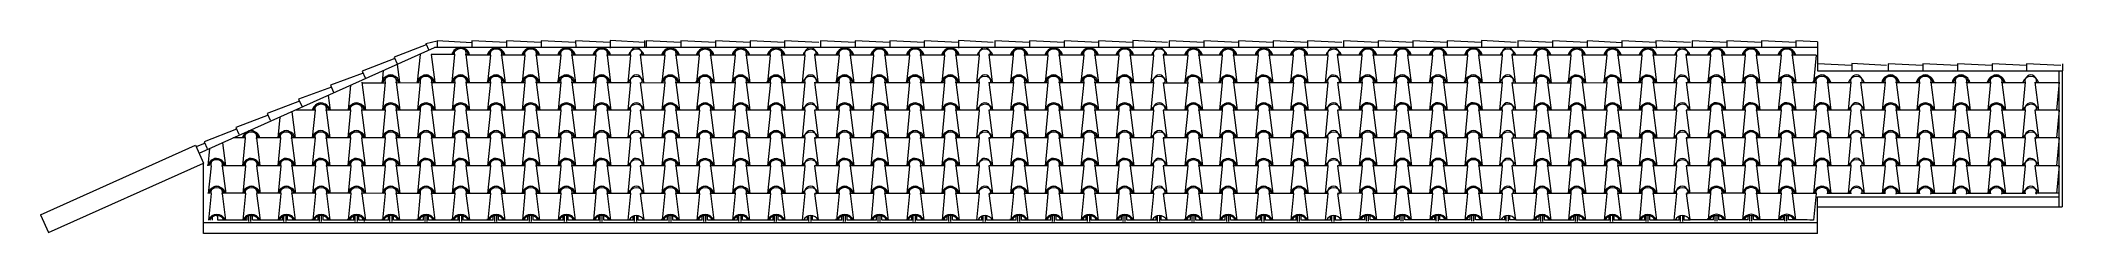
# Model space of a CAD drawing. Header units: millimetres. Extents: x -2768 to 386734, y -140 to 258833.
# Drawn here: x 91982 to 110839, y 153917 to 155720 of the extents above; entities that cross this region are included whole.
import ezdxf

# ---------------------------------------------------------------- set-up
doc = ezdxf.new("R2010")
doc.units = ezdxf.units.MM
doc.linetypes.add('ACAD_ISO08W100', pattern=[36, 24, -3, 6, -3])
for name, color, linetype, lineweight in [('PROIEZIONI', 145, 'Continuous', 5), ('TETTO', 6, 'Continuous', 20), ('TRATTEGGIO_tetto', 1, 'Continuous', 0), ('VARIE', 4, 'Continuous', 13)]:
    doc.layers.add(name, color=color, linetype=linetype, lineweight=lineweight)

msp = doc.modelspace()

# ---------------------------------------------------------------- linework, layer by layer
at = {"layer": 'PROIEZIONI'}
for p, q in [((93460.7, 154666.2), (95655, 155652.1)), ((108555.3, 155652.1), (95655, 155652.1)), ((108555.3, 155437), (110834.8, 155437)), ((110805.9, 155437), (110805.9, 154166.9))]:
    msp.add_line(p, q, dxfattribs=at)
at = {"layer": 'TETTO'}
for p, q in [((108555.3, 155706.2), (108555.3, 155437)), ((110834.8, 155437), (110834.8, 154166.9)), ((91981.7, 154092.5), (93426.8, 154741.7)), ((93426.8, 154741.7), (93501.7, 154575)), ((92056.7, 153925.7), (93501.7, 154575)), ((93501.7, 153916.9), (93501.7, 154578.4)), ((108555.3, 153916.9), (108555.3, 154259.7)), ((91981.7, 154092.5), (92056.7, 153925.7)), ((108555.3, 154166.9), (110834.8, 154166.9)), ((108555.3, 153916.9), (93501.7, 153916.9))]:
    msp.add_line(p, q, dxfattribs=at)
at = {"layer": 'TRATTEGGIO_tetto'}
for p, q in [((95577.5, 155677.1), (95279.6, 155563.9)), ((95521.7, 155588.2), (95495.9, 155328.6)), ((95574.9, 155689.9), (95682.8, 155715.5)), ((95574.9, 155689.9), (95602.3, 155628.4)), ((95658.9, 155588.2), (95625.1, 155588.2)), ((95625.1, 155588.2), (95658.9, 155328.6)), ((95843, 155588.2), (95626.9, 155588.2)), ((96005.4, 155698.6), (95682.8, 155715.5)), ((95682.8, 155715.5), (95682.8, 155651.3)), ((95844, 155588.2), (95818.2, 155328.6)), ((95981.2, 155588.2), (95947.4, 155588.2)), ((95947.4, 155588.2), (95981.2, 155328.6)), ((96176.3, 155582.8), (95951.5, 155582.8)), ((96327.9, 155699.4), (96005.3, 155716.3)), ((96005.3, 155716.3), (96005.4, 155651.3)), ((96177.4, 155582.8), (96151.5, 155323.3)), ((96314.5, 155582.8), (96280.7, 155582.8)), ((96280.7, 155582.8), (96314.6, 155323.3)), ((96499, 155582.8), (96282.6, 155582.8)), ((96650.5, 155699.3), (96327.9, 155716.3)), ((96327.9, 155716.3), (96327.9, 155652.2)), ((96500, 155582.8), (96474.2, 155323.3)), ((96637.2, 155582.8), (96603.4, 155582.8)), ((96603.4, 155582.8), (96637.2, 155323.3)), ((96832.7, 155582.8), (96605.2, 155582.8)), ((96973, 155699.3), (96650.5, 155716.2)), ((96650.5, 155716.2), (96650.5, 155652.1)), ((96833.8, 155582.8), (96807.9, 155323.3)), ((96971, 155582.8), (96937.1, 155582.8)), ((96937.1, 155582.8), (96971, 155323.3)), ((97161.1, 155582.8), (96939, 155582.8)), ((97293.2, 155699.4), (96973, 155716.1)), ((96973, 155716.1), (96973.1, 155655.1)), ((97162.2, 155582.8), (97136.3, 155323.3)), ((97299.4, 155582.8), (97265.5, 155582.8)), ((97265.5, 155582.8), (97299.4, 155323.3)), ((97483.4, 155582.8), (97267.4, 155582.8)), ((97293.2, 155717.6), (97293.3, 155648.7)), ((97614.8, 155700.8), (97293.2, 155717.6)), ((97484.5, 155582.8), (97458.6, 155323.3)), ((97607.1, 155587.8), (97573.2, 155587.8)), ((97573.2, 155587.8), (97607.1, 155328.2)), ((97802.1, 155582.4), (97577.4, 155582.4)), ((97614.8, 155719.7), (97614.8, 155655.1)), ((97953.8, 155699), (97631.2, 155715.9)), ((97631.2, 155715.9), (97631.2, 155650.9)), ((97803.2, 155582.4), (97777.4, 155322.9)), ((97940.4, 155582.4), (97906.6, 155582.4)), ((97906.6, 155582.4), (97940.4, 155322.9)), ((98124.8, 155582.4), (97908.4, 155582.4)), ((98276.3, 155699), (97953.8, 155715.9)), ((97953.8, 155715.9), (97953.8, 155651.8)), ((98125.9, 155582.4), (98100, 155322.9)), ((98263.1, 155582.4), (98229.2, 155582.4)), ((98229.2, 155582.4), (98263.1, 155322.9)), ((98458.6, 155582.4), (98231.1, 155582.4)), ((98598.9, 155698.9), (98276.3, 155715.8)), ((98276.3, 155715.8), (98276.4, 155651.7)), ((98459.6, 155582.4), (98433.8, 155322.9)), ((98596.8, 155582.4), (98563, 155582.4)), ((98563, 155582.4), (98596.8, 155322.9)), ((98787, 155582.4), (98564.8, 155582.4)), ((98919.1, 155699), (98598.9, 155715.7)), ((98598.9, 155715.7), (98598.9, 155654.7)), ((98788, 155582.4), (98762.2, 155322.9)), ((98925.2, 155582.4), (98891.4, 155582.4)), ((98891.4, 155582.4), (98925.2, 155322.9)), ((99109.3, 155582.4), (98893.2, 155582.4)), ((98919.1, 155717.2), (98919.1, 155648.3)), ((99240.7, 155700.4), (98919.1, 155717.2)), ((99110.3, 155582.4), (99084.5, 155322.9)), ((99232.6, 155588.2), (99198.8, 155588.2)), ((99198.8, 155588.2), (99232.7, 155328.7)), ((99427.7, 155582.9), (99202.9, 155582.9)), ((99579.3, 155699.5), (99256.8, 155716.4)), ((99256.8, 155716.4), (99256.8, 155651.3)), ((99428.8, 155582.9), (99402.9, 155323.3)), ((99566, 155582.9), (99532.1, 155582.9)), ((99532.1, 155582.9), (99566, 155323.3)), ((99750.4, 155582.9), (99534, 155582.9)), ((99901.9, 155699.4), (99579.3, 155716.3)), ((99579.3, 155716.3), (99579.4, 155652.2)), ((99751.5, 155582.9), (99725.6, 155323.3)), ((99888.6, 155582.9), (99854.8, 155582.9)), ((99854.8, 155582.9), (99888.7, 155323.3)), ((100084.1, 155582.9), (99856.7, 155582.9)), ((100224.5, 155699.3), (99901.9, 155716.2)), ((99901.9, 155716.2), (99901.9, 155652.2)), ((100085.2, 155582.9), (100059.3, 155323.3)), ((100222.4, 155582.9), (100188.5, 155582.9)), ((100188.5, 155582.9), (100222.4, 155323.3)), ((100412.5, 155582.9), (100190.4, 155582.9)), ((100544.7, 155699.4), (100224.4, 155716.1)), ((100224.4, 155716.1), (100224.5, 155655.1)), ((100413.6, 155582.9), (100387.7, 155323.3)), ((100550.8, 155582.9), (100516.9, 155582.9)), ((100516.9, 155582.9), (100550.8, 155323.3)), ((100734.8, 155582.9), (100518.8, 155582.9)), ((100544.6, 155717.6), (100544.7, 155648.7)), ((100866.2, 155700.8), (100544.6, 155717.6)), ((100735.9, 155582.9), (100710.1, 155323.3)), ((100858.4, 155588.2), (100824.5, 155588.2)), ((100824.5, 155588.2), (100858.4, 155328.6)), ((101053.4, 155582.8), (100828.7, 155582.8)), ((101205.1, 155699.4), (100882.5, 155716.3)), ((100882.5, 155716.3), (100882.5, 155651.3)), ((101054.5, 155582.8), (101028.7, 155323.3)), ((101191.7, 155582.8), (101157.8, 155582.8)), ((101157.8, 155582.8), (101191.7, 155323.3)), ((101376.1, 155582.8), (101159.7, 155582.8)), ((101527.6, 155699.4), (101205.1, 155716.3)), ((101205.1, 155716.3), (101205.1, 155652.2)), ((101377.2, 155582.8), (101351.3, 155323.3)), ((101514.4, 155582.8), (101480.5, 155582.8)), ((101480.5, 155582.8), (101514.4, 155323.3)), ((101709.9, 155582.8), (101482.4, 155582.8)), ((101850.2, 155699.3), (101527.6, 155716.2)), ((101527.6, 155716.2), (101527.7, 155652.1)), ((101710.9, 155582.8), (101685.1, 155323.3)), ((101848.1, 155582.8), (101814.3, 155582.8)), ((101814.3, 155582.8), (101848.1, 155323.3)), ((102038.2, 155582.8), (101816.1, 155582.8)), ((102170.4, 155699.4), (101850.2, 155716.1)), ((101850.2, 155716.1), (101850.2, 155655.1)), ((102039.3, 155582.8), (102013.5, 155323.3)), ((102176.5, 155582.8), (102142.7, 155582.8)), ((102142.7, 155582.8), (102176.5, 155323.3)), ((102360.6, 155582.8), (102144.5, 155582.8)), ((102170.4, 155717.6), (102170.4, 155648.7)), ((102492, 155700.8), (102170.4, 155717.6)), ((102361.6, 155582.8), (102335.8, 155323.3)), ((102484.3, 155587.6), (102450.4, 155587.6)), ((102450.4, 155587.6), (102484.3, 155328.1)), ((102679.4, 155582.3), (102454.6, 155582.3)), ((102831, 155698.9), (102508.4, 155715.8)), ((102508.4, 155715.8), (102508.5, 155650.8)), ((102680.4, 155582.3), (102654.6, 155322.8)), ((102817.6, 155582.3), (102783.8, 155582.3)), ((102783.8, 155582.3), (102817.6, 155322.8)), ((103002, 155582.3), (102785.6, 155582.3)), ((103153.5, 155698.8), (102831, 155715.7)), ((102831, 155715.7), (102831, 155651.7)), ((103003.1, 155582.3), (102977.3, 155322.8)), ((103140.3, 155582.3), (103106.4, 155582.3)), ((103106.4, 155582.3), (103140.3, 155322.8)), ((103335.8, 155582.3), (103108.3, 155582.3)), ((103476.1, 155698.7), (103153.5, 155715.6)), ((103153.5, 155715.6), (103153.6, 155651.6)), ((103336.9, 155582.3), (103311, 155322.8)), ((103474, 155582.3), (103440.2, 155582.3)), ((103440.2, 155582.3), (103474, 155322.8)), ((103664.2, 155582.3), (103442.1, 155582.3)), ((103796.3, 155698.8), (103476.1, 155715.6)), ((103476.1, 155715.6), (103476.1, 155654.5)), ((103665.2, 155582.3), (103639.4, 155322.8)), ((103802.4, 155582.3), (103768.6, 155582.3)), ((103768.6, 155582.3), (103802.4, 155322.8)), ((103986.5, 155582.3), (103770.4, 155582.3)), ((103796.3, 155717), (103796.3, 155648.1)), ((104117.9, 155700.2), (103796.3, 155717)), ((103987.6, 155582.3), (103961.7, 155322.8)), ((104109.6, 155588.6), (104075.8, 155588.6)), ((104075.8, 155588.6), (104109.7, 155329.1)), ((104304.7, 155583.3), (104079.9, 155583.3)), ((104456.3, 155699.9), (104133.8, 155716.8)), ((104133.8, 155716.8), (104133.8, 155651.8)), ((104305.8, 155583.3), (104279.9, 155323.8)), ((104443, 155583.3), (104409.1, 155583.3)), ((104409.1, 155583.3), (104443, 155323.8)), ((104627.4, 155583.3), (104411, 155583.3)), ((104778.9, 155699.8), (104456.3, 155716.7)), ((104456.3, 155716.7), (104456.4, 155652.6)), ((104628.5, 155583.3), (104602.6, 155323.8)), ((104765.6, 155583.3), (104731.8, 155583.3)), ((104731.8, 155583.3), (104765.7, 155323.8)), ((104961.1, 155583.3), (104733.7, 155583.3)), ((105101.5, 155699.7), (104778.9, 155716.6)), ((104778.9, 155716.6), (104778.9, 155652.6)), ((104962.2, 155583.3), (104936.3, 155323.8)), ((105099.4, 155583.3), (105065.5, 155583.3)), ((105065.5, 155583.3), (105099.4, 155323.8)), ((105289.5, 155583.3), (105067.4, 155583.3)), ((105421.7, 155699.8), (105101.4, 155716.5)), ((105101.4, 155716.5), (105101.5, 155655.5)), ((105290.6, 155583.3), (105264.7, 155323.8)), ((105427.8, 155583.3), (105393.9, 155583.3)), ((105393.9, 155583.3), (105427.8, 155323.8)), ((105611.8, 155583.3), (105395.8, 155583.3)), ((105421.6, 155718), (105421.7, 155649.1)), ((105743.2, 155701.2), (105421.6, 155718)), ((105612.9, 155583.3), (105587.1, 155323.8)), ((105735.7, 155587.5), (105701.9, 155587.5)), ((105701.9, 155587.5), (105735.8, 155328)), ((105930.8, 155582.2), (105706, 155582.2)), ((106082.4, 155698.8), (105759.9, 155715.7)), ((105759.9, 155715.7), (105759.9, 155650.7)), ((105931.9, 155582.2), (105906, 155322.7)), ((106069.1, 155582.2), (106035.2, 155582.2)), ((106035.2, 155582.2), (106069.1, 155322.7)), ((106253.5, 155582.2), (106037.1, 155582.2)), ((106405, 155698.7), (106082.4, 155715.6)), ((106082.4, 155715.6), (106082.5, 155651.6)), ((106254.6, 155582.2), (106228.7, 155322.7)), ((106391.7, 155582.2), (106357.9, 155582.2)), ((106357.9, 155582.2), (106391.8, 155322.7)), ((106587.2, 155582.2), (106359.8, 155582.2)), ((106727.6, 155698.6), (106405, 155715.5)), ((106405, 155715.5), (106405, 155651.5)), ((106588.3, 155582.2), (106562.5, 155322.7)), ((106725.5, 155582.2), (106691.6, 155582.2)), ((106691.6, 155582.2), (106725.5, 155322.7)), ((106915.6, 155582.2), (106693.5, 155582.2)), ((107047.8, 155698.7), (106727.6, 155715.5)), ((106727.6, 155715.5), (106727.6, 155654.4)), ((106916.7, 155582.2), (106890.8, 155322.7)), ((107053.9, 155582.2), (107020, 155582.2)), ((107020, 155582.2), (107053.9, 155322.7)), ((107237.9, 155582.2), (107021.9, 155582.2)), ((107047.7, 155716.9), (107047.8, 155648)), ((107369.3, 155700.1), (107047.7, 155716.9)), ((107239, 155582.2), (107213.2, 155322.7)), ((107361, 155588.8), (107327.1, 155588.8)), ((107327.1, 155588.8), (107361, 155329.3)), ((107556, 155583.5), (107331.2, 155583.5)), ((107707.7, 155700.1), (107385.1, 155717)), ((107385.1, 155717), (107385.1, 155652)), ((107557.1, 155583.5), (107531.3, 155324)), ((107694.3, 155583.5), (107660.4, 155583.5)), ((107660.4, 155583.5), (107694.3, 155324)), ((107878.7, 155583.5), (107662.3, 155583.5)), ((108030.2, 155700), (107707.7, 155716.9)), ((107707.7, 155716.9), (107707.7, 155652.9)), ((107879.8, 155583.5), (107853.9, 155324)), ((108017, 155583.5), (107983.1, 155583.5)), ((107983.1, 155583.5), (108017, 155324)), ((108212.4, 155583.5), (107985, 155583.5)), ((108352.8, 155700), (108030.2, 155716.9)), ((108030.2, 155716.9), (108030.3, 155652.8)), ((108213.5, 155583.5), (108187.7, 155324)), ((108350.7, 155583.5), (108316.9, 155583.5)), ((108316.9, 155583.5), (108350.7, 155324)), ((108540.8, 155583.5), (108318.7, 155583.5)), ((108555.3, 155706.2), (108352.8, 155716.8)), ((108352.8, 155716.8), (108352.8, 155655.7)), ((108541.9, 155583.5), (108516.1, 155324)), ((94991.5, 155415.1), (94686.9, 155301.4)), ((95285.9, 155549.8), (94983.2, 155433.6)), ((94983.2, 155433.6), (95011.4, 155370.4)), ((95178.4, 155437.9), (95167.5, 155328.6)), ((95279.6, 155563.9), (95307.1, 155502.4)), ((95308.6, 155496.4), (95330.5, 155328.6)), ((108875.5, 155485), (108555.3, 155501.8)), ((108875.5, 155503.2), (108875.5, 155434.3)), ((109197.1, 155486.4), (108875.5, 155503.2)), ((109536.2, 155484.3), (109213.6, 155501.2)), ((109213.6, 155501.2), (109213.6, 155436.2)), ((109858.7, 155484.3), (109536.1, 155501.2)), ((109536.1, 155501.2), (109536.2, 155437.1)), ((110181.3, 155484.2), (109858.7, 155501.1)), ((109858.7, 155501.1), (109858.7, 155437)), ((110501.5, 155484.3), (110181.3, 155501)), ((110181.3, 155501), (110181.3, 155440)), ((110501.5, 155502.5), (110501.5, 155433.6)), ((110823, 155485.7), (110501.5, 155502.5)), ((110839.1, 155501.8), (110839.1, 155436.8)), ((94694.8, 155283.8), (94389.3, 155170.2)), ((94664.5, 155207), (94682.5, 155069.1)), ((94686.9, 155301.4), (94715.2, 155238.2)), ((94873.6, 155301), (94850.5, 155069.1)), ((94979.7, 155328.6), (95013.6, 155069.1)), ((95195.4, 155322.1), (94980.6, 155322)), ((95196, 155328.6), (95170.2, 155069.1)), ((95299.3, 155328.6), (95333.2, 155069.1)), ((95523.8, 155322.3), (95300.2, 155322.2)), ((95524.4, 155328.6), (95498.5, 155069.1)), ((95627.7, 155328.6), (95661.6, 155069.1)), ((95846.1, 155322.5), (95628.5, 155322.3)), ((95846.7, 155328.6), (95820.9, 155069.1)), ((95950, 155328.6), (95983.9, 155069.1)), ((96177.2, 155322.6), (95950.8, 155322.5)), ((96177.8, 155328.6), (96151.9, 155069.1)), ((96281.1, 155328.6), (96315, 155069.1)), ((96499.9, 155322.8), (96281.9, 155322.7)), ((96500.5, 155328.6), (96474.6, 155069.1)), ((96603.8, 155328.6), (96637.7, 155069.1)), ((96833.6, 155323), (96604.5, 155322.9)), ((96834.2, 155328.6), (96808.3, 155069.1)), ((96937.5, 155328.6), (96971.4, 155069.1)), ((97162, 155323.2), (96938.3, 155323.1)), ((97162.6, 155328.6), (97136.7, 155069.1)), ((97265.9, 155328.6), (97299.8, 155069.1)), ((97484.4, 155323.3), (97266.6, 155323.2)), ((97484.9, 155328.6), (97459, 155069.1)), ((97575.9, 155328.2), (97609.8, 155068.7)), ((97803, 155322.3), (97576.7, 155322.1)), ((97803.6, 155328.2), (97777.8, 155068.7)), ((97907, 155328.2), (97940.8, 155068.7)), ((98125.7, 155322.4), (97907.7, 155322.3)), ((98126.3, 155328.2), (98100.5, 155068.7)), ((98229.6, 155328.2), (98263.5, 155068.7)), ((98459.5, 155322.6), (98230.4, 155322.5)), ((98460.1, 155328.2), (98434.2, 155068.7)), ((98563.4, 155328.2), (98597.3, 155068.7)), ((98787.9, 155322.8), (98564.1, 155322.7)), ((98788.5, 155328.2), (98762.6, 155068.7)), ((98891.8, 155328.2), (98925.6, 155068.7)), ((99110.2, 155323), (98892.5, 155322.8)), ((99110.8, 155328.2), (99084.9, 155068.7)), ((99201.5, 155328.7), (99235.3, 155069.1)), ((99428.6, 155322.7), (99202.3, 155322.6)), ((99429.2, 155328.7), (99403.3, 155069.1)), ((99532.5, 155328.7), (99566.4, 155069.1)), ((99751.3, 155322.9), (99533.3, 155322.7)), ((99751.9, 155328.7), (99726, 155069.1)), ((99855.2, 155328.7), (99889.1, 155069.1)), ((100085.1, 155323), (99856, 155322.9)), ((100085.6, 155328.7), (100059.8, 155069.1)), ((100188.9, 155328.7), (100222.8, 155069.1)), ((100413.5, 155323.2), (100189.7, 155323.1)), ((100414, 155328.7), (100388.2, 155069.1)), ((100517.3, 155328.7), (100551.2, 155069.1)), ((100735.8, 155323.4), (100518, 155323.3)), ((100736.3, 155328.7), (100710.5, 155069.1)), ((100827.2, 155328.6), (100861.1, 155069.1)), ((101054.3, 155322.7), (100828, 155322.5)), ((101054.9, 155328.6), (101029.1, 155069.1)), ((101158.3, 155328.6), (101192.1, 155069.1)), ((101377, 155322.8), (101159, 155322.7)), ((101377.6, 155328.6), (101351.8, 155069.1)), ((101480.9, 155328.6), (101514.8, 155069.1)), ((101710.8, 155323), (101481.7, 155322.9)), ((101711.3, 155328.6), (101685.5, 155069.1)), ((101814.7, 155328.6), (101848.5, 155069.1)), ((102039.2, 155323.2), (101815.4, 155323.1)), ((102039.7, 155328.6), (102013.9, 155069.1)), ((102143.1, 155328.6), (102176.9, 155069.1)), ((102361.5, 155323.4), (102143.8, 155323.2)), ((102362.1, 155328.6), (102336.2, 155069.1)), ((102453.1, 155328.1), (102487, 155068.6)), ((102680.3, 155322.1), (102453.9, 155322)), ((102680.8, 155328.1), (102655, 155068.6)), ((102784.2, 155328.1), (102818, 155068.6)), ((103003, 155322.3), (102785, 155322.2)), ((103003.5, 155328.1), (102977.7, 155068.6)), ((103106.9, 155328.1), (103140.7, 155068.6)), ((103336.7, 155322.5), (103107.6, 155322.3)), ((103337.3, 155328.1), (103311.4, 155068.6)), ((103440.6, 155328.1), (103474.5, 155068.6)), ((103665.1, 155322.6), (103441.3, 155322.5)), ((103665.7, 155328.1), (103639.8, 155068.6)), ((103769, 155328.1), (103802.9, 155068.6)), ((103987.4, 155322.8), (103769.7, 155322.7)), ((103988, 155328.1), (103962.1, 155068.6)), ((104078.5, 155329.1), (104112.3, 155069.6)), ((104305.6, 155323.1), (104079.3, 155323)), ((104306.2, 155329.1), (104280.3, 155069.6)), ((104409.5, 155329.1), (104443.4, 155069.6)), ((104628.3, 155323.3), (104410.3, 155323.1)), ((104628.9, 155329.1), (104603, 155069.6)), ((104732.2, 155329.1), (104766.1, 155069.6)), ((104962.1, 155323.4), (104733, 155323.3)), ((104962.6, 155329.1), (104936.8, 155069.6)), ((105065.9, 155329.1), (105099.8, 155069.6)), ((105290.5, 155323.6), (105066.7, 155323.5)), ((105291, 155329.1), (105265.2, 155069.6)), ((105394.3, 155329.1), (105428.2, 155069.6)), ((105612.8, 155323.8), (105395, 155323.7)), ((105613.3, 155329.1), (105587.5, 155069.6)), ((105704.6, 155328), (105738.4, 155068.5)), ((105931.7, 155322), (105705.4, 155321.9)), ((105932.3, 155328), (105906.5, 155068.5)), ((106035.6, 155328), (106069.5, 155068.5)), ((106254.4, 155322.2), (106036.4, 155322.1)), ((106255, 155328), (106229.1, 155068.5)), ((106358.3, 155328), (106392.2, 155068.5)), ((106588.2, 155322.4), (106359.1, 155322.2)), ((106588.7, 155328), (106562.9, 155068.5)), ((106692.1, 155328), (106725.9, 155068.5)), ((106916.6, 155322.5), (106692.8, 155322.4)), ((106917.1, 155328), (106891.3, 155068.5)), ((107020.4, 155328), (107054.3, 155068.5)), ((107238.9, 155322.7), (107021.2, 155322.6)), ((107239.4, 155328), (107213.6, 155068.5)), ((107329.8, 155329.3), (107363.7, 155069.8)), ((107556.9, 155323.3), (107330.6, 155323.2)), ((107557.5, 155329.3), (107531.7, 155069.8)), ((107660.9, 155329.3), (107694.7, 155069.8)), ((107879.6, 155323.5), (107661.6, 155323.4)), ((107880.2, 155329.3), (107854.4, 155069.8)), ((107983.5, 155329.3), (108017.4, 155069.8)), ((108213.4, 155323.7), (107984.3, 155323.6)), ((108213.9, 155329.3), (108188.1, 155069.8)), ((108317.3, 155329.3), (108351.1, 155069.8)), ((108541.8, 155323.9), (108318, 155323.7)), ((108542.3, 155329.3), (108516.5, 155069.8)), ((108645.7, 155329.3), (108679.5, 155069.8)), ((108864.1, 155324), (108646.4, 155323.9)), ((108864.7, 155329.3), (108838.8, 155069.8)), ((108955.8, 155328.6), (108989.6, 155069.1)), ((109182.9, 155322.6), (108956.6, 155322.5)), ((109183.5, 155328.6), (109157.7, 155069.1)), ((109286.8, 155328.6), (109320.7, 155069.1)), ((109505.6, 155322.8), (109287.6, 155322.6)), ((109506.2, 155328.6), (109480.3, 155069.1)), ((109609.5, 155328.6), (109643.4, 155069.1)), ((109839.4, 155322.9), (109610.3, 155322.8)), ((109839.9, 155328.6), (109814.1, 155069.1)), ((109943.3, 155328.6), (109977.1, 155069.1)), ((110167.8, 155323.1), (109944, 155323)), ((110168.3, 155328.6), (110142.5, 155069.1)), ((110271.7, 155328.6), (110305.5, 155069.1)), ((110490.1, 155323.3), (110272.4, 155323.2)), ((110490.6, 155328.6), (110464.8, 155069.1)), ((110581.3, 155329.2), (110615.1, 155069.6)), ((110808.4, 155323.2), (110582.1, 155323)), ((110809, 155329.2), (110783.2, 155069.6)), ((94103.9, 155020.8), (93804.6, 154905.7)), ((94397.1, 155153), (94096.5, 155037.4)), ((94096.5, 155037.4), (94124.6, 154974.5)), ((94325.5, 155054.7), (94357.5, 154809.6)), ((94541.5, 155069.1), (94357.5, 155069.1)), ((94389.3, 155170.2), (94418.2, 155105.6)), ((94542.6, 155069.1), (94516.8, 154809.6)), ((94679.8, 155069.1), (94645.9, 155069.1)), ((94645.9, 155069.1), (94679.8, 154809.6)), ((94872.6, 155069.1), (94647.8, 155069.1)), ((94873.7, 155069.1), (94847.8, 154809.6)), ((95010.9, 155069.1), (94977, 155069.1)), ((94977, 155069.1), (95010.9, 154809.6)), ((95194.9, 155069.1), (94978.9, 155069.1)), ((95196, 155069.1), (95170.2, 154809.6)), ((95333.2, 155069.1), (95299.3, 155069.1)), ((95299.3, 155069.1), (95333.2, 154809.6)), ((95523.3, 155069.1), (95301.2, 155069.1)), ((95524.4, 155069.1), (95498.5, 154809.6)), ((95661.6, 155069.1), (95627.7, 155069.1)), ((95627.7, 155069.1), (95661.6, 154809.6)), ((95845.6, 155069.1), (95629.6, 155069.1)), ((95846.7, 155069.1), (95820.9, 154809.6)), ((95983.9, 155069.1), (95950, 155069.1)), ((95950, 155069.1), (95983.9, 154809.6)), ((96176.7, 155069.1), (95951.9, 155069.1)), ((96177.8, 155069.1), (96151.9, 154809.6)), ((96315, 155069.1), (96281.1, 155069.1)), ((96281.1, 155069.1), (96315, 154809.6)), ((96499.4, 155069.1), (96283, 155069.1)), ((96500.5, 155069.1), (96474.6, 154809.6)), ((96637.6, 155069.1), (96603.8, 155069.1)), ((96603.8, 155069.1), (96637.7, 154809.6)), ((96833.1, 155069.1), (96605.7, 155069.1)), ((96834.2, 155069.1), (96808.3, 154809.6)), ((96971.4, 155069.1), (96937.5, 155069.1)), ((96937.5, 155069.1), (96971.4, 154809.6)), ((97161.5, 155069.1), (96939.4, 155069.1)), ((97162.6, 155069.1), (97136.7, 154809.6)), ((97299.8, 155069.1), (97265.9, 155069.1)), ((97265.9, 155069.1), (97299.8, 154809.6)), ((97483.8, 155069.1), (97267.8, 155069.1)), ((97484.9, 155069.1), (97459, 154809.6)), ((97609.8, 155068.7), (97575.9, 155068.7)), ((97575.9, 155068.7), (97609.8, 154809.2)), ((97802.6, 155068.7), (97577.8, 155068.7)), ((97803.6, 155068.7), (97777.8, 154809.2)), ((97940.8, 155068.7), (97907, 155068.7)), ((97907, 155068.7), (97940.8, 154809.2)), ((98125.2, 155068.7), (97908.8, 155068.7)), ((98126.3, 155068.7), (98100.5, 154809.2)), ((98263.5, 155068.7), (98229.6, 155068.7)), ((98229.6, 155068.7), (98263.5, 154809.2)), ((98459, 155068.7), (98231.5, 155068.7)), ((98460.1, 155068.7), (98434.2, 154809.2)), ((98597.2, 155068.7), (98563.4, 155068.7)), ((98563.4, 155068.7), (98597.3, 154809.2)), ((98787.4, 155068.7), (98565.3, 155068.7)), ((98788.5, 155068.7), (98762.6, 154809.2)), ((98925.6, 155068.7), (98891.8, 155068.7)), ((98891.8, 155068.7), (98925.6, 154809.2)), ((99109.7, 155068.7), (98893.7, 155068.7)), ((99110.8, 155068.7), (99084.9, 154809.2)), ((99235.3, 155069.1), (99201.5, 155069.1)), ((99201.5, 155069.1), (99235.3, 154809.6)), ((99428.1, 155069.1), (99203.3, 155069.1)), ((99429.2, 155069.1), (99403.3, 154809.6)), ((99566.4, 155069.1), (99532.5, 155069.1)), ((99532.5, 155069.1), (99566.4, 154809.6)), ((99750.8, 155069.1), (99534.4, 155069.1)), ((99751.9, 155069.1), (99726, 154809.6)), ((99889.1, 155069.1), (99855.2, 155069.1)), ((99855.2, 155069.1), (99889.1, 154809.6)), ((100084.5, 155069.1), (99857.1, 155069.1)), ((100085.6, 155069.1), (100059.8, 154809.6)), ((100222.8, 155069.1), (100188.9, 155069.1)), ((100188.9, 155069.1), (100222.8, 154809.6)), ((100412.9, 155069.1), (100190.8, 155069.1)), ((100414, 155069.1), (100388.2, 154809.6)), ((100551.2, 155069.1), (100517.3, 155069.1)), ((100517.3, 155069.1), (100551.2, 154809.6)), ((100735.2, 155069.1), (100519.2, 155069.1)), ((100736.3, 155069.1), (100710.5, 154809.6)), ((100861, 155069.1), (100827.2, 155069.1)), ((100827.2, 155069.1), (100861.1, 154809.6)), ((101053.8, 155069.1), (100829.1, 155069.1)), ((101054.9, 155069.1), (101029.1, 154809.6)), ((101192.1, 155069.1), (101158.3, 155069.1)), ((101158.3, 155069.1), (101192.1, 154809.6)), ((101376.5, 155069.1), (101160.1, 155069.1)), ((101377.6, 155069.1), (101351.8, 154809.6)), ((101514.8, 155069.1), (101480.9, 155069.1)), ((101480.9, 155069.1), (101514.8, 154809.6)), ((101710.3, 155069.1), (101482.8, 155069.1)), ((101711.3, 155069.1), (101685.5, 154809.6)), ((101848.5, 155069.1), (101814.7, 155069.1)), ((101814.7, 155069.1), (101848.5, 154809.6)), ((102038.7, 155069.1), (101816.6, 155069.1)), ((102039.7, 155069.1), (102013.9, 154809.6)), ((102176.9, 155069.1), (102143.1, 155069.1)), ((102143.1, 155069.1), (102176.9, 154809.6)), ((102361, 155069.1), (102144.9, 155069.1)), ((102362.1, 155069.1), (102336.2, 154809.6)), ((102487, 155068.6), (102453.1, 155068.6)), ((102453.1, 155068.6), (102487, 154809)), ((102679.8, 155068.6), (102455, 155068.6)), ((102680.8, 155068.6), (102655, 154809)), ((102818, 155068.6), (102784.2, 155068.6)), ((102784.2, 155068.6), (102818, 154809)), ((103002.4, 155068.6), (102786.1, 155068.6)), ((103003.5, 155068.6), (102977.7, 154809)), ((103140.7, 155068.6), (103106.9, 155068.6)), ((103106.9, 155068.6), (103140.7, 154809)), ((103336.2, 155068.6), (103108.7, 155068.6)), ((103337.3, 155068.6), (103311.4, 154809)), ((103474.4, 155068.6), (103440.6, 155068.6)), ((103440.6, 155068.6), (103474.5, 154809)), ((103664.6, 155068.6), (103442.5, 155068.6)), ((103665.7, 155068.6), (103639.8, 154809)), ((103802.8, 155068.6), (103769, 155068.6)), ((103769, 155068.6), (103802.9, 154809)), ((103986.9, 155068.6), (103770.9, 155068.6)), ((103988, 155068.6), (103962.1, 154809)), ((104112.3, 155069.6), (104078.5, 155069.6)), ((104078.5, 155069.6), (104112.3, 154810)), ((104305.1, 155069.6), (104080.3, 155069.6)), ((104306.2, 155069.6), (104280.3, 154810)), ((104443.4, 155069.6), (104409.5, 155069.6)), ((104409.5, 155069.6), (104443.4, 154810)), ((104627.8, 155069.6), (104411.4, 155069.6)), ((104628.9, 155069.6), (104603, 154810)), ((104766.1, 155069.6), (104732.2, 155069.6)), ((104732.2, 155069.6), (104766.1, 154810)), ((104961.5, 155069.6), (104734.1, 155069.6)), ((104962.6, 155069.6), (104936.8, 154810)), ((105099.8, 155069.6), (105065.9, 155069.6)), ((105065.9, 155069.6), (105099.8, 154810)), ((105289.9, 155069.6), (105067.8, 155069.6)), ((105291, 155069.6), (105265.2, 154810)), ((105428.2, 155069.6), (105394.3, 155069.6)), ((105394.3, 155069.6), (105428.2, 154810)), ((105612.2, 155069.6), (105396.2, 155069.6)), ((105613.3, 155069.6), (105587.5, 154810)), ((105738.4, 155068.5), (105704.6, 155068.5)), ((105704.6, 155068.5), (105738.4, 154808.9)), ((105931.2, 155068.5), (105706.4, 155068.5)), ((105932.3, 155068.5), (105906.5, 154808.9)), ((106069.5, 155068.5), (106035.6, 155068.5)), ((106035.6, 155068.5), (106069.5, 154808.9)), ((106253.9, 155068.5), (106037.5, 155068.5)), ((106255, 155068.5), (106229.1, 154808.9)), ((106392.2, 155068.5), (106358.3, 155068.5)), ((106358.3, 155068.5), (106392.2, 154808.9)), ((106587.6, 155068.5), (106360.2, 155068.5)), ((106588.7, 155068.5), (106562.9, 154808.9)), ((106725.9, 155068.5), (106692.1, 155068.5)), ((106692.1, 155068.5), (106725.9, 154808.9)), ((106916, 155068.5), (106693.9, 155068.5)), ((106917.1, 155068.5), (106891.3, 154808.9)), ((107054.3, 155068.5), (107020.4, 155068.5)), ((107020.4, 155068.5), (107054.3, 154808.9)), ((107238.3, 155068.5), (107022.3, 155068.5)), ((107239.4, 155068.5), (107213.6, 154808.9)), ((107363.6, 155069.8), (107329.8, 155069.8)), ((107329.8, 155069.8), (107363.7, 154810.3)), ((107556.4, 155069.8), (107331.7, 155069.8)), ((107557.5, 155069.8), (107531.7, 154810.3)), ((107694.7, 155069.8), (107660.9, 155069.8)), ((107660.9, 155069.8), (107694.7, 154810.3)), ((107879.1, 155069.8), (107662.7, 155069.8)), ((107880.2, 155069.8), (107854.4, 154810.3)), ((108017.4, 155069.8), (107983.5, 155069.8)), ((107983.5, 155069.8), (108017.4, 154810.3)), ((108212.9, 155069.8), (107985.4, 155069.8)), ((108213.9, 155069.8), (108188.1, 154810.3)), ((108351.1, 155069.8), (108317.3, 155069.8)), ((108317.3, 155069.8), (108351.1, 154810.3)), ((108541.3, 155069.8), (108319.2, 155069.8)), ((108542.3, 155069.8), (108516.5, 154810.3)), ((108679.5, 155069.8), (108645.7, 155069.8)), ((108645.7, 155069.8), (108679.5, 154810.3)), ((108863.6, 155069.8), (108647.5, 155069.8)), ((108864.7, 155069.8), (108838.8, 154810.3)), ((108989.6, 155069.1), (108955.8, 155069.1)), ((108955.8, 155069.1), (108989.6, 154809.5)), ((109182.4, 155069.1), (108957.6, 155069.1)), ((109183.5, 155069.1), (109157.7, 154809.5)), ((109320.7, 155069.1), (109286.8, 155069.1)), ((109286.8, 155069.1), (109320.7, 154809.5)), ((109505.1, 155069.1), (109288.7, 155069.1)), ((109506.2, 155069.1), (109480.3, 154809.5)), ((109643.4, 155069.1), (109609.5, 155069.1)), ((109609.5, 155069.1), (109643.4, 154809.5)), ((109838.8, 155069.1), (109611.4, 155069.1)), ((109839.9, 155069.1), (109814.1, 154809.5)), ((109977.1, 155069.1), (109943.3, 155069.1)), ((109943.3, 155069.1), (109977.1, 154809.5)), ((110167.2, 155069.1), (109945.1, 155069.1)), ((110168.3, 155069.1), (110142.5, 154809.5)), ((110305.5, 155069.1), (110271.7, 155069.1)), ((110271.7, 155069.1), (110305.5, 154809.5)), ((110489.6, 155069.1), (110273.5, 155069.1)), ((110490.6, 155069.1), (110464.8, 154809.5)), ((110615.1, 155069.6), (110581.3, 155069.6)), ((110581.3, 155069.6), (110615.1, 154810.1)), ((110807.9, 155069.6), (110583.2, 155069.6)), ((110809, 155069.6), (110783.2, 154810.1)), ((93811.5, 154890.3), (93510, 154774.5)), ((93804.6, 154905.7), (93832.2, 154843.9)), ((94213.9, 155004.6), (94194.5, 154809.6)), ((93516.5, 154759.8), (93433.1, 154727.7)), ((93510, 154774.5), (93537.7, 154712.4)), ((93559.8, 154710.7), (93543.8, 154550.1)), ((93678.9, 154764.2), (93706.8, 154550.1)), ((93890.8, 154809.6), (93779.9, 154809.6)), ((93891.9, 154809.6), (93866.1, 154550.1)), ((94029.1, 154809.6), (93995.3, 154809.6)), ((93995.3, 154809.6), (94029.1, 154550.1)), ((94219.2, 154809.6), (93997.1, 154809.6)), ((94220.3, 154809.6), (94194.5, 154550.1)), ((94357.5, 154809.6), (94323.6, 154809.6)), ((94323.6, 154809.6), (94357.5, 154550.1)), ((94541.5, 154809.6), (94325.5, 154809.6)), ((94542.6, 154809.6), (94516.8, 154550.1)), ((94679.8, 154809.6), (94646, 154809.6)), ((94646, 154809.6), (94679.8, 154550.1)), ((94872.6, 154809.6), (94647.8, 154809.6)), ((94873.7, 154809.6), (94847.8, 154550.1)), ((95010.9, 154809.6), (94977, 154809.6)), ((94977, 154809.6), (95010.9, 154550.1)), ((95194.9, 154809.6), (94978.9, 154809.6)), ((95196, 154809.6), (95170.2, 154550.1)), ((95333.2, 154809.6), (95299.3, 154809.6)), ((95299.3, 154809.6), (95333.2, 154550.1)), ((95523.3, 154809.6), (95301.2, 154809.6)), ((95524.4, 154809.6), (95498.5, 154550.1)), ((95661.6, 154809.6), (95627.7, 154809.6)), ((95627.7, 154809.6), (95661.6, 154550.1)), ((95845.6, 154809.6), (95629.6, 154809.6)), ((95846.7, 154809.6), (95820.9, 154550.1)), ((95983.9, 154809.6), (95950, 154809.6)), ((95950, 154809.6), (95983.9, 154550.1)), ((96176.7, 154809.6), (95951.9, 154809.6)), ((96177.8, 154809.6), (96151.9, 154550.1)), ((96315, 154809.6), (96281.1, 154809.6)), ((96281.1, 154809.6), (96315, 154550.1)), ((96499.4, 154809.6), (96283, 154809.6)), ((96500.5, 154809.6), (96474.6, 154550.1)), ((96637.6, 154809.6), (96603.8, 154809.6)), ((96603.8, 154809.6), (96637.7, 154550.1)), ((96833.1, 154809.6), (96605.7, 154809.6)), ((96834.2, 154809.6), (96808.3, 154550.1)), ((96971.4, 154809.6), (96937.5, 154809.6)), ((96937.5, 154809.6), (96971.4, 154550.1)), ((97161.5, 154809.6), (96939.4, 154809.6)), ((97162.6, 154809.6), (97136.7, 154550.1)), ((97299.8, 154809.6), (97265.9, 154809.6)), ((97265.9, 154809.6), (97299.8, 154550.1)), ((97483.8, 154809.6), (97267.8, 154809.6)), ((97484.9, 154809.6), (97459, 154550.1)), ((97609.8, 154809.2), (97575.9, 154809.2)), ((97575.9, 154809.2), (97609.8, 154549.7)), ((97802.6, 154809.2), (97577.8, 154809.2)), ((97803.6, 154809.2), (97777.8, 154549.7)), ((97940.8, 154809.2), (97907, 154809.2)), ((97907, 154809.2), (97940.8, 154549.7)), ((98125.2, 154809.2), (97908.8, 154809.2)), ((98126.3, 154809.2), (98100.5, 154549.7)), ((98263.5, 154809.2), (98229.6, 154809.2)), ((98229.6, 154809.2), (98263.5, 154549.7)), ((98459, 154809.2), (98231.5, 154809.2)), ((98460.1, 154809.2), (98434.2, 154549.7)), ((98597.2, 154809.2), (98563.4, 154809.2)), ((98563.4, 154809.2), (98597.3, 154549.7)), ((98787.4, 154809.2), (98565.3, 154809.2)), ((98788.5, 154809.2), (98762.6, 154549.7)), ((98925.6, 154809.2), (98891.8, 154809.2)), ((98891.8, 154809.2), (98925.6, 154549.7)), ((99109.7, 154809.2), (98893.7, 154809.2)), ((99110.8, 154809.2), (99084.9, 154549.7)), ((99235.3, 154809.6), (99201.5, 154809.6)), ((99201.5, 154809.6), (99235.3, 154550.1)), ((99428.1, 154809.6), (99203.3, 154809.6)), ((99429.2, 154809.6), (99403.3, 154550.1)), ((99566.4, 154809.6), (99532.5, 154809.6)), ((99532.5, 154809.6), (99566.4, 154550.1)), ((99750.8, 154809.6), (99534.4, 154809.6)), ((99751.9, 154809.6), (99726, 154550.1)), ((99889.1, 154809.6), (99855.2, 154809.6)), ((99855.2, 154809.6), (99889.1, 154550.1)), ((100084.5, 154809.6), (99857.1, 154809.6)), ((100085.6, 154809.6), (100059.8, 154550.1)), ((100222.8, 154809.6), (100188.9, 154809.6)), ((100188.9, 154809.6), (100222.8, 154550.1)), ((100412.9, 154809.6), (100190.8, 154809.6)), ((100414, 154809.6), (100388.2, 154550.1)), ((100551.2, 154809.6), (100517.3, 154809.6)), ((100517.3, 154809.6), (100551.2, 154550.1)), ((100735.2, 154809.6), (100519.2, 154809.6)), ((100736.3, 154809.6), (100710.5, 154550.1)), ((100861, 154809.6), (100827.2, 154809.6)), ((100827.2, 154809.6), (100861.1, 154550.1)), ((101053.8, 154809.6), (100829.1, 154809.6)), ((101054.9, 154809.6), (101029.1, 154550.1)), ((101192.1, 154809.6), (101158.3, 154809.6)), ((101158.3, 154809.6), (101192.1, 154550.1)), ((101376.5, 154809.6), (101160.1, 154809.6)), ((101377.6, 154809.6), (101351.8, 154550.1)), ((101514.8, 154809.6), (101480.9, 154809.6)), ((101480.9, 154809.6), (101514.8, 154550.1)), ((101710.3, 154809.6), (101482.8, 154809.6)), ((101711.3, 154809.6), (101685.5, 154550.1)), ((101848.5, 154809.6), (101814.7, 154809.6)), ((101814.7, 154809.6), (101848.5, 154550.1)), ((102038.7, 154809.6), (101816.6, 154809.6)), ((102039.7, 154809.6), (102013.9, 154550.1)), ((102176.9, 154809.6), (102143.1, 154809.6)), ((102143.1, 154809.6), (102176.9, 154550.1)), ((102361, 154809.6), (102144.9, 154809.6)), ((102362.1, 154809.6), (102336.2, 154550.1)), ((102487, 154809), (102453.1, 154809)), ((102453.1, 154809), (102487, 154549.5)), ((102679.8, 154809), (102455, 154809)), ((102680.8, 154809), (102655, 154549.5)), ((102818, 154809), (102784.2, 154809)), ((102784.2, 154809), (102818, 154549.5)), ((103002.4, 154809), (102786.1, 154809)), ((103003.5, 154809), (102977.7, 154549.5)), ((103140.7, 154809), (103106.9, 154809)), ((103106.9, 154809), (103140.7, 154549.5)), ((103336.2, 154809), (103108.7, 154809)), ((103337.3, 154809), (103311.4, 154549.5)), ((103474.4, 154809), (103440.6, 154809)), ((103440.6, 154809), (103474.5, 154549.5)), ((103664.6, 154809), (103442.5, 154809)), ((103665.7, 154809), (103639.8, 154549.5)), ((103802.8, 154809), (103769, 154809)), ((103769, 154809), (103802.9, 154549.5)), ((103986.9, 154809), (103770.9, 154809)), ((103988, 154809), (103962.1, 154549.5)), ((104112.3, 154810), (104078.5, 154810)), ((104078.5, 154810), (104112.3, 154550.5)), ((104305.1, 154810), (104080.3, 154810)), ((104306.2, 154810), (104280.3, 154550.5)), ((104443.4, 154810), (104409.5, 154810)), ((104409.5, 154810), (104443.4, 154550.5)), ((104627.8, 154810), (104411.4, 154810)), ((104628.9, 154810), (104603, 154550.5)), ((104766.1, 154810), (104732.2, 154810)), ((104732.2, 154810), (104766.1, 154550.5)), ((104961.5, 154810), (104734.1, 154810)), ((104962.6, 154810), (104936.8, 154550.5)), ((105099.8, 154810), (105065.9, 154810)), ((105065.9, 154810), (105099.8, 154550.5)), ((105289.9, 154810), (105067.8, 154810)), ((105291, 154810), (105265.2, 154550.5)), ((105428.2, 154810), (105394.3, 154810)), ((105394.3, 154810), (105428.2, 154550.5)), ((105612.2, 154810), (105396.2, 154810)), ((105613.3, 154810), (105587.5, 154550.5)), ((105738.4, 154808.9), (105704.6, 154808.9)), ((105704.6, 154808.9), (105738.4, 154549.4)), ((105931.2, 154808.9), (105706.4, 154808.9)), ((105932.3, 154808.9), (105906.5, 154549.4)), ((106069.5, 154808.9), (106035.6, 154808.9)), ((106035.6, 154808.9), (106069.5, 154549.4)), ((106253.9, 154808.9), (106037.5, 154808.9)), ((106255, 154808.9), (106229.1, 154549.4)), ((106392.2, 154808.9), (106358.3, 154808.9)), ((106358.3, 154808.9), (106392.2, 154549.4)), ((106587.6, 154808.9), (106360.2, 154808.9)), ((106588.7, 154808.9), (106562.9, 154549.4)), ((106725.9, 154808.9), (106692.1, 154808.9)), ((106692.1, 154808.9), (106725.9, 154549.4)), ((106916, 154808.9), (106693.9, 154808.9)), ((106917.1, 154808.9), (106891.3, 154549.4)), ((107054.3, 154808.9), (107020.4, 154808.9)), ((107020.4, 154808.9), (107054.3, 154549.4)), ((107238.3, 154808.9), (107022.3, 154808.9)), ((107239.4, 154808.9), (107213.6, 154549.4)), ((107363.6, 154810.3), (107329.8, 154810.3)), ((107329.8, 154810.3), (107363.7, 154550.7)), ((107556.4, 154810.3), (107331.7, 154810.3)), ((107557.5, 154810.3), (107531.7, 154550.7)), ((107694.7, 154810.3), (107660.9, 154810.3)), ((107660.9, 154810.3), (107694.7, 154550.7)), ((107879.1, 154810.3), (107662.7, 154810.3)), ((107880.2, 154810.3), (107854.4, 154550.7)), ((108017.4, 154810.3), (107983.5, 154810.3)), ((107983.5, 154810.3), (108017.4, 154550.7)), ((108212.9, 154810.3), (107985.4, 154810.3)), ((108213.9, 154810.3), (108188.1, 154550.7)), ((108351.1, 154810.3), (108317.3, 154810.3)), ((108317.3, 154810.3), (108351.1, 154550.7)), ((108541.3, 154810.3), (108319.2, 154810.3)), ((108542.3, 154810.3), (108516.5, 154550.7)), ((108679.5, 154810.3), (108645.7, 154810.3)), ((108645.7, 154810.3), (108679.5, 154550.7)), ((108863.6, 154810.3), (108647.5, 154810.3)), ((108864.7, 154810.3), (108838.8, 154550.7)), ((108989.6, 154809.5), (108955.8, 154809.5)), ((108955.8, 154809.5), (108989.6, 154550)), ((109182.4, 154809.5), (108957.6, 154809.5)), ((109183.5, 154809.5), (109157.7, 154550)), ((109320.7, 154809.5), (109286.8, 154809.5)), ((109286.8, 154809.5), (109320.7, 154550)), ((109505.1, 154809.5), (109288.7, 154809.5)), ((109506.2, 154809.5), (109480.3, 154550)), ((109643.4, 154809.5), (109609.5, 154809.5)), ((109609.5, 154809.5), (109643.4, 154550)), ((109838.8, 154809.5), (109611.4, 154809.5)), ((109839.9, 154809.5), (109814.1, 154550)), ((109977.1, 154809.5), (109943.3, 154809.5)), ((109943.3, 154809.5), (109977.1, 154550)), ((110167.2, 154809.5), (109945.1, 154809.5)), ((110168.3, 154809.5), (110142.5, 154550)), ((110305.5, 154809.5), (110271.7, 154809.5)), ((110271.7, 154809.5), (110305.5, 154550)), ((110489.6, 154809.5), (110273.5, 154809.5)), ((110490.6, 154809.5), (110464.8, 154550)), ((110615.1, 154810.1), (110581.3, 154810.1)), ((110581.3, 154810.1), (110615.1, 154550.6)), ((110807.9, 154810.1), (110583.2, 154810.1)), ((110809, 154810.1), (110783.2, 154550.6)), ((93572.3, 154550.1), (93546.4, 154290.5)), ((93709.5, 154550.1), (93675.6, 154550.1)), ((93675.6, 154550.1), (93709.5, 154290.5)), ((93893.5, 154550.1), (93677.5, 154550.1)), ((93894.6, 154550.1), (93868.7, 154290.5)), ((94031.8, 154550.1), (93997.9, 154550.1)), ((93997.9, 154550.1), (94031.8, 154290.5)), ((94221.9, 154550.1), (93999.8, 154550.1)), ((94223, 154550.1), (94197.1, 154290.5)), ((94360.2, 154550.1), (94326.3, 154550.1)), ((94326.3, 154550.1), (94360.2, 154290.5)), ((94544.2, 154550.1), (94328.2, 154550.1)), ((94545.3, 154550.1), (94519.4, 154290.5)), ((94682.5, 154550.1), (94648.6, 154550.1)), ((94648.6, 154550.1), (94682.5, 154290.5)), ((94875.3, 154550.1), (94650.5, 154550.1)), ((94876.4, 154550.1), (94850.5, 154290.5)), ((95013.5, 154550.1), (94979.7, 154550.1)), ((94979.7, 154550.1), (95013.6, 154290.5)), ((95194.9, 154550.1), (94981.6, 154550.1)), ((95196, 154550.1), (95170.2, 154290.5)), ((95333.2, 154550.1), (95299.3, 154550.1)), ((95299.3, 154550.1), (95333.2, 154290.5)), ((95523.3, 154550.1), (95301.2, 154550.1)), ((95524.4, 154550.1), (95498.5, 154290.5)), ((95661.6, 154550.1), (95627.7, 154550.1)), ((95627.7, 154550.1), (95661.6, 154290.5)), ((95845.6, 154550.1), (95629.6, 154550.1)), ((95846.7, 154550.1), (95820.9, 154290.5)), ((95983.9, 154550.1), (95950, 154550.1)), ((95950, 154550.1), (95983.9, 154290.5)), ((96176.7, 154550.1), (95951.9, 154550.1)), ((96177.8, 154550.1), (96151.9, 154290.5)), ((96315, 154550.1), (96281.1, 154550.1)), ((96281.1, 154550.1), (96315, 154290.5)), ((96499.4, 154550.1), (96283, 154550.1)), ((96500.5, 154550.1), (96474.6, 154290.5)), ((96637.6, 154550.1), (96603.8, 154550.1)), ((96603.8, 154550.1), (96637.7, 154290.5)), ((96833.1, 154550.1), (96605.7, 154550.1)), ((96834.2, 154550.1), (96808.3, 154290.5)), ((96971.4, 154550.1), (96937.5, 154550.1)), ((96937.5, 154550.1), (96971.4, 154290.5)), ((97161.5, 154550.1), (96939.4, 154550.1)), ((97162.6, 154550.1), (97136.7, 154290.5)), ((97299.8, 154550.1), (97265.9, 154550.1)), ((97265.9, 154550.1), (97299.8, 154290.5)), ((97483.8, 154550.1), (97267.8, 154550.1)), ((97484.9, 154550.1), (97459, 154290.5)), ((97609.8, 154549.7), (97575.9, 154549.7)), ((97575.9, 154549.7), (97609.8, 154290.1)), ((97802.6, 154549.7), (97577.8, 154549.7)), ((97803.6, 154549.7), (97777.8, 154290.1)), ((97940.8, 154549.7), (97907, 154549.7)), ((97907, 154549.7), (97940.8, 154290.1)), ((98125.2, 154549.7), (97908.8, 154549.7)), ((98126.3, 154549.7), (98100.5, 154290.1)), ((98263.5, 154549.7), (98229.6, 154549.7)), ((98229.6, 154549.7), (98263.5, 154290.1)), ((98459, 154549.7), (98231.5, 154549.7)), ((98460.1, 154549.7), (98434.2, 154290.1)), ((98597.2, 154549.7), (98563.4, 154549.7)), ((98563.4, 154549.7), (98597.3, 154290.1)), ((98787.4, 154549.7), (98565.3, 154549.7)), ((98788.5, 154549.7), (98762.6, 154290.1)), ((98925.6, 154549.7), (98891.8, 154549.7)), ((98891.8, 154549.7), (98925.6, 154290.1)), ((99109.7, 154549.7), (98893.7, 154549.7)), ((99110.8, 154549.7), (99084.9, 154290.1)), ((99235.3, 154550.1), (99201.5, 154550.1)), ((99201.5, 154550.1), (99235.3, 154290.6)), ((99428.1, 154550.1), (99203.3, 154550.1)), ((99429.2, 154550.1), (99403.3, 154290.6)), ((99566.4, 154550.1), (99532.5, 154550.1)), ((99532.5, 154550.1), (99566.4, 154290.6)), ((99750.8, 154550.1), (99534.4, 154550.1)), ((99751.9, 154550.1), (99726, 154290.6)), ((99889.1, 154550.1), (99855.2, 154550.1)), ((99855.2, 154550.1), (99889.1, 154290.6)), ((100084.5, 154550.1), (99857.1, 154550.1)), ((100085.6, 154550.1), (100059.8, 154290.6)), ((100222.8, 154550.1), (100188.9, 154550.1)), ((100188.9, 154550.1), (100222.8, 154290.6)), ((100412.9, 154550.1), (100190.8, 154550.1)), ((100414, 154550.1), (100388.2, 154290.6)), ((100551.2, 154550.1), (100517.3, 154550.1)), ((100517.3, 154550.1), (100551.2, 154290.6)), ((100735.2, 154550.1), (100519.2, 154550.1)), ((100736.3, 154550.1), (100710.5, 154290.6)), ((100861, 154550.1), (100827.2, 154550.1)), ((100827.2, 154550.1), (100861.1, 154290.5)), ((101053.8, 154550.1), (100829.1, 154550.1)), ((101054.9, 154550.1), (101029.1, 154290.5)), ((101192.1, 154550.1), (101158.3, 154550.1)), ((101158.3, 154550.1), (101192.1, 154290.5)), ((101376.5, 154550.1), (101160.1, 154550.1)), ((101377.6, 154550.1), (101351.8, 154290.5)), ((101514.8, 154550.1), (101480.9, 154550.1)), ((101480.9, 154550.1), (101514.8, 154290.5)), ((101710.3, 154550.1), (101482.8, 154550.1)), ((101711.3, 154550.1), (101685.5, 154290.5)), ((101848.5, 154550.1), (101814.7, 154550.1)), ((101814.7, 154550.1), (101848.5, 154290.5)), ((102038.7, 154550.1), (101816.6, 154550.1)), ((102039.7, 154550.1), (102013.9, 154290.5)), ((102176.9, 154550.1), (102143.1, 154550.1)), ((102143.1, 154550.1), (102176.9, 154290.5)), ((102361, 154550.1), (102144.9, 154550.1)), ((102362.1, 154550.1), (102336.2, 154290.5)), ((102487, 154549.5), (102453.1, 154549.5)), ((102453.1, 154549.5), (102487, 154290)), ((102679.8, 154549.5), (102455, 154549.5)), ((102680.8, 154549.5), (102655, 154290)), ((102818, 154549.5), (102784.2, 154549.5)), ((102784.2, 154549.5), (102818, 154290)), ((103002.4, 154549.5), (102786.1, 154549.5)), ((103003.5, 154549.5), (102977.7, 154290)), ((103140.7, 154549.5), (103106.9, 154549.5)), ((103106.9, 154549.5), (103140.7, 154290)), ((103336.2, 154549.5), (103108.7, 154549.5)), ((103337.3, 154549.5), (103311.4, 154290)), ((103474.4, 154549.5), (103440.6, 154549.5)), ((103440.6, 154549.5), (103474.5, 154290)), ((103664.6, 154549.5), (103442.5, 154549.5)), ((103665.7, 154549.5), (103639.8, 154290)), ((103802.8, 154549.5), (103769, 154549.5)), ((103769, 154549.5), (103802.9, 154290)), ((103986.9, 154549.5), (103770.9, 154549.5)), ((103988, 154549.5), (103962.1, 154290)), ((104112.3, 154550.5), (104078.5, 154550.5)), ((104078.5, 154550.5), (104112.3, 154291)), ((104305.1, 154550.5), (104080.3, 154550.5)), ((104306.2, 154550.5), (104280.3, 154291)), ((104443.4, 154550.5), (104409.5, 154550.5)), ((104409.5, 154550.5), (104443.4, 154291)), ((104627.8, 154550.5), (104411.4, 154550.5)), ((104628.9, 154550.5), (104603, 154291)), ((104766.1, 154550.5), (104732.2, 154550.5)), ((104732.2, 154550.5), (104766.1, 154291)), ((104961.5, 154550.5), (104734.1, 154550.5)), ((104962.6, 154550.5), (104936.8, 154291)), ((105099.8, 154550.5), (105065.9, 154550.5)), ((105065.9, 154550.5), (105099.8, 154291)), ((105289.9, 154550.5), (105067.8, 154550.5)), ((105291, 154550.5), (105265.2, 154291)), ((105428.2, 154550.5), (105394.3, 154550.5)), ((105394.3, 154550.5), (105428.2, 154291)), ((105612.2, 154550.5), (105396.2, 154550.5)), ((105613.3, 154550.5), (105587.5, 154291)), ((105738.4, 154549.4), (105704.6, 154549.4)), ((105704.6, 154549.4), (105738.4, 154289.9)), ((105931.2, 154549.4), (105706.4, 154549.4)), ((105932.3, 154549.4), (105906.5, 154289.9)), ((106069.5, 154549.4), (106035.6, 154549.4)), ((106035.6, 154549.4), (106069.5, 154289.9)), ((106253.9, 154549.4), (106037.5, 154549.4)), ((106255, 154549.4), (106229.1, 154289.9)), ((106392.2, 154549.4), (106358.3, 154549.4)), ((106358.3, 154549.4), (106392.2, 154289.9)), ((106587.6, 154549.4), (106360.2, 154549.4)), ((106588.7, 154549.4), (106562.9, 154289.9)), ((106725.9, 154549.4), (106692.1, 154549.4)), ((106692.1, 154549.4), (106725.9, 154289.9)), ((106916, 154549.4), (106693.9, 154549.4)), ((106917.1, 154549.4), (106891.3, 154289.9)), ((107054.3, 154549.4), (107020.4, 154549.4)), ((107020.4, 154549.4), (107054.3, 154289.9)), ((107238.3, 154549.4), (107022.3, 154549.4)), ((107239.4, 154549.4), (107213.6, 154289.9)), ((107363.6, 154550.7), (107329.8, 154550.7)), ((107329.8, 154550.7), (107363.7, 154291.2)), ((107556.4, 154550.7), (107331.7, 154550.7)), ((107557.5, 154550.7), (107531.7, 154291.2)), ((107694.7, 154550.7), (107660.9, 154550.7)), ((107660.9, 154550.7), (107694.7, 154291.2)), ((107879.1, 154550.7), (107662.7, 154550.7)), ((107880.2, 154550.7), (107854.4, 154291.2)), ((108017.4, 154550.7), (107983.5, 154550.7)), ((107983.5, 154550.7), (108017.4, 154291.2)), ((108212.9, 154550.7), (107985.4, 154550.7)), ((108213.9, 154550.7), (108188.1, 154291.2)), ((108351.1, 154550.7), (108317.3, 154550.7)), ((108317.3, 154550.7), (108351.1, 154291.2)), ((108541.3, 154550.7), (108319.2, 154550.7)), ((108542.3, 154550.7), (108516.5, 154291.2)), ((108679.5, 154550.7), (108645.7, 154550.7)), ((108645.7, 154550.7), (108679.5, 154291.2)), ((108863.6, 154550.7), (108647.5, 154550.7)), ((108864.7, 154550.7), (108838.8, 154291.2)), ((108989.6, 154550), (108955.8, 154550)), ((108955.8, 154550), (108989.6, 154290.5)), ((109182.4, 154550), (108957.6, 154550)), ((109183.5, 154550), (109157.7, 154290.5)), ((109320.7, 154550), (109286.8, 154550)), ((109286.8, 154550), (109320.7, 154290.5)), ((109505.1, 154550), (109288.7, 154550)), ((109506.2, 154550), (109480.3, 154290.5)), ((109643.4, 154550), (109609.5, 154550)), ((109609.5, 154550), (109643.4, 154290.5)), ((109838.8, 154550), (109611.4, 154550)), ((109839.9, 154550), (109814.1, 154290.5)), ((109977.1, 154550), (109943.3, 154550)), ((109943.3, 154550), (109977.1, 154290.5)), ((110167.2, 154550), (109945.1, 154550)), ((110168.3, 154550), (110142.5, 154290.5)), ((110305.5, 154550), (110271.7, 154550)), ((110271.7, 154550), (110305.5, 154290.5)), ((110489.6, 154550), (110273.5, 154550)), ((110490.6, 154550), (110464.8, 154290.5)), ((110615.1, 154550.6), (110581.3, 154550.6)), ((110581.3, 154550.6), (110615.1, 154291.1)), ((110807.9, 154550.6), (110583.2, 154550.6)), ((110809, 154550.6), (110783.2, 154291.1)), ((93572.3, 154290.5), (93547.7, 154043.5)), ((93675.6, 154290.5), (93707.9, 154043.5)), ((93892.9, 154293.2), (93678.1, 154293.3)), ((93894.6, 154290.5), (93870, 154043.5)), ((93997.9, 154290.5), (94030.2, 154043.5)), ((94221.3, 154293), (94000.4, 154293.1)), ((94223, 154290.5), (94198.4, 154043.5)), ((94326.3, 154290.5), (94358.6, 154043.5)), ((94543.7, 154292.9), (94328.8, 154293)), ((94545.3, 154290.5), (94520.7, 154043.5)), ((94648.6, 154290.5), (94680.9, 154043.5)), ((94874.8, 154292.7), (94651, 154292.8)), ((94876.4, 154290.5), (94851.8, 154043.5)), ((94979.7, 154290.5), (95011.9, 154043.5)), ((95194.5, 154292.5), (94982.1, 154292.6)), ((95196, 154290.5), (95171.4, 154043.5)), ((95299.3, 154290.5), (95331.6, 154043.5)), ((95522.9, 154292.4), (95301.7, 154292.5)), ((95524.4, 154290.5), (95499.8, 154043.5)), ((95627.7, 154290.5), (95660, 154043.5)), ((95845.2, 154292.2), (95630, 154292.3)), ((95846.7, 154290.5), (95822.1, 154043.5)), ((95950, 154290.5), (95982.3, 154043.5)), ((96176.3, 154292), (95952.3, 154292.2)), ((96177.8, 154290.5), (96153.2, 154043.5)), ((96281.1, 154290.5), (96313.3, 154043.5)), ((96499.1, 154291.9), (96283.3, 154292)), ((96500.5, 154290.5), (96475.9, 154043.5)), ((96603.8, 154290.5), (96636, 154043.5)), ((96832.8, 154291.7), (96606, 154291.8)), ((96834.2, 154290.5), (96809.6, 154043.5)), ((96937.5, 154290.5), (96969.8, 154043.5)), ((97161.3, 154291.5), (96939.7, 154291.6)), ((97162.6, 154290.5), (97137.9, 154042.9)), ((97299.8, 154290.5), (97265.9, 154290.5)), ((97265.9, 154290.5), (97298.2, 154043.5)), ((97483.6, 154291.4), (97268, 154291.5)), ((97484.9, 154290.5), (97460.3, 154043.5)), ((97575.9, 154290.1), (97608.1, 154043.1)), ((97802.2, 154291.6), (97578.2, 154291.8)), ((97803.6, 154290.1), (97779, 154043.1)), ((97907, 154290.1), (97939.2, 154043.1)), ((98124.9, 154291.5), (97909.2, 154291.6)), ((98126.3, 154290.1), (98101.7, 154043.1)), ((98229.6, 154290.1), (98261.9, 154043.1)), ((98458.7, 154291.3), (98231.8, 154291.4)), ((98460.1, 154290.1), (98435.4, 154043.1)), ((98563.4, 154290.1), (98595.6, 154043.1)), ((98787.1, 154291.1), (98565.5, 154291.3)), ((98788.5, 154290.1), (98763.8, 154042.5)), ((98925.6, 154290.1), (98891.8, 154290.1)), ((98891.8, 154290.1), (98924, 154043.1)), ((99109.5, 154291), (98893.9, 154291.1)), ((99110.8, 154290.1), (99086.2, 154043.1)), ((99201.5, 154290.6), (99233.7, 154043.6)), ((99427.8, 154292.1), (99203.7, 154292.2)), ((99429.2, 154290.6), (99404.6, 154043.6)), ((99532.5, 154290.6), (99564.8, 154043.6)), ((99750.5, 154291.9), (99534.8, 154292)), ((99751.9, 154290.6), (99727.3, 154043.6)), ((99855.2, 154290.6), (99887.4, 154043.6)), ((100084.3, 154291.7), (99857.4, 154291.9)), ((100085.6, 154290.6), (100061, 154043.6)), ((100188.9, 154290.6), (100221.2, 154043.6)), ((100412.7, 154291.6), (100191.1, 154291.7)), ((100414, 154290.6), (100389.3, 154042.9)), ((100551.2, 154290.6), (100517.3, 154290.6)), ((100517.3, 154290.6), (100549.6, 154043.6)), ((100735, 154291.4), (100519.4, 154291.5)), ((100736.3, 154290.6), (100711.7, 154043.6)), ((100827.2, 154290.5), (100859.4, 154043.5)), ((101053.5, 154292), (100829.5, 154292.2)), ((101054.9, 154290.5), (101030.3, 154043.5)), ((101158.3, 154290.5), (101190.5, 154043.5)), ((101376.2, 154291.9), (101160.5, 154292)), ((101377.6, 154290.5), (101353, 154043.5)), ((101480.9, 154290.5), (101513.2, 154043.5)), ((101710, 154291.7), (101483.1, 154291.8)), ((101711.3, 154290.5), (101686.7, 154043.5)), ((101814.7, 154290.5), (101846.9, 154043.5)), ((102038.4, 154291.5), (101816.8, 154291.7)), ((102039.7, 154290.5), (102015.1, 154042.9)), ((102176.9, 154290.5), (102143.1, 154290.5)), ((102143.1, 154290.5), (102175.3, 154043.5)), ((102360.8, 154291.4), (102145.2, 154291.5)), ((102362.1, 154290.5), (102337.4, 154043.5)), ((102453.1, 154290), (102485.3, 154043)), ((102679.4, 154291.5), (102455.4, 154291.6)), ((102680.8, 154290), (102656.2, 154043)), ((102784.2, 154290), (102816.4, 154043)), ((103002.1, 154291.3), (102786.4, 154291.4)), ((103003.5, 154290), (102978.9, 154043)), ((103106.9, 154290), (103139.1, 154043)), ((103335.9, 154291.2), (103109, 154291.3)), ((103337.3, 154290), (103312.7, 154043)), ((103440.6, 154290), (103472.8, 154043)), ((103664.3, 154291), (103442.7, 154291.1)), ((103665.7, 154290), (103641, 154042.3)), ((103802.8, 154290), (103769, 154290)), ((103769, 154290), (103801.2, 154043)), ((103986.7, 154290.8), (103771.1, 154290.9)), ((103988, 154290), (103963.4, 154043)), ((104078.5, 154291), (104110.7, 154044)), ((104304.8, 154292.5), (104080.7, 154292.6)), ((104306.2, 154291), (104281.6, 154044)), ((104409.5, 154291), (104441.8, 154044)), ((104627.5, 154292.3), (104411.8, 154292.4)), ((104628.9, 154291), (104604.3, 154044)), ((104732.2, 154291), (104764.4, 154044)), ((104961.3, 154292.1), (104734.4, 154292.3)), ((104962.6, 154291), (104938, 154044)), ((105065.9, 154291), (105098.2, 154044)), ((105289.7, 154292), (105068.1, 154292.1)), ((105291, 154291), (105266.3, 154043.3)), ((105428.2, 154291), (105394.3, 154291)), ((105394.3, 154291), (105426.6, 154044)), ((105612, 154291.8), (105396.4, 154291.9)), ((105613.3, 154291), (105588.7, 154044)), ((105704.6, 154289.9), (105736.8, 154042.9)), ((105930.9, 154291.4), (105706.8, 154291.5)), ((105932.3, 154289.9), (105907.7, 154042.9)), ((106035.6, 154289.9), (106067.9, 154042.9)), ((106253.6, 154291.2), (106037.9, 154291.3)), ((106255, 154289.9), (106230.4, 154042.9)), ((106358.3, 154289.9), (106390.5, 154042.9)), ((106587.4, 154291.1), (106360.5, 154291.2)), ((106588.7, 154289.9), (106564.1, 154042.9)), ((106692.1, 154289.9), (106724.3, 154042.9)), ((106915.8, 154290.9), (106694.2, 154291)), ((106917.1, 154289.9), (106892.4, 154042.2)), ((107054.3, 154289.9), (107020.4, 154289.9)), ((107020.4, 154289.9), (107052.7, 154042.9)), ((107238.1, 154290.7), (107022.6, 154290.8)), ((107239.4, 154289.9), (107214.8, 154042.9)), ((107329.8, 154291.2), (107362, 154044.2)), ((107556.1, 154292.7), (107332.1, 154292.8)), ((107557.5, 154291.2), (107532.9, 154044.2)), ((107660.9, 154291.2), (107693.1, 154044.2)), ((107878.8, 154292.6), (107663.1, 154292.7)), ((107880.2, 154291.2), (107855.6, 154044.2)), ((107983.5, 154291.2), (108015.8, 154044.2)), ((108212.6, 154292.4), (107985.7, 154292.5)), ((108213.9, 154291.2), (108189.3, 154044.2)), ((108317.3, 154291.2), (108349.5, 154044.2)), ((108541, 154292.2), (108319.4, 154292.3)), ((108542.3, 154291.2), (108517.7, 154043.5)), ((108679.5, 154291.2), (108645.7, 154291.2)), ((108863.4, 154292.1), (108647.8, 154292.2)), ((109182.1, 154292), (108958, 154292.1)), ((109504.8, 154291.8), (109289.1, 154291.9)), ((109838.6, 154291.7), (109611.7, 154291.8)), ((110167, 154291.5), (109945.4, 154291.6)), ((110305.5, 154290.5), (110271.7, 154290.5)), ((110489.3, 154291.3), (110273.8, 154291.4)), ((110807.6, 154292.6), (110583.5, 154292.7)), ((94351.4, 154056), (94351.4, 154043.5)), ((94519.4, 154043.5), (94519.4, 154056)), ((94679.8, 154056), (94679.8, 154043.5)), ((94847.8, 154043.5), (94847.8, 154056)), ((95002.1, 154056), (95002.1, 154043.5)), ((95002.1, 154034.5), (95002.1, 154031)), ((95170.2, 154043.5), (95170.2, 154056)), ((95330.5, 154056), (95330.5, 154043.5)), ((95498.5, 154043.5), (95498.5, 154056)), ((95650.2, 154056), (95650.2, 154043.5)), ((95818.2, 154043.5), (95818.2, 154056)), ((95983.9, 154056), (95983.9, 154043.5)), ((96151.9, 154043.5), (96151.9, 154056)), ((97609.8, 154055.6), (97609.8, 154043.1)), ((97777.8, 154043.1), (97777.8, 154055.6)), ((99235.3, 154056.1), (99235.3, 154043.6)), ((99403.3, 154043.6), (99403.3, 154056.1)), ((100861.1, 154056), (100861.1, 154043.5)), ((101029.1, 154043.5), (101029.1, 154056)), ((102487, 154055.5), (102487, 154043)), ((102655, 154043), (102655, 154055.5)), ((104112.3, 154056.5), (104112.3, 154044)), ((104280.3, 154044), (104280.3, 154056.5)), ((105738.4, 154055.4), (105738.4, 154042.9)), ((105906.5, 154042.9), (105906.5, 154055.4)), ((107363.7, 154056.7), (107363.7, 154044.2)), ((107531.7, 154044.2), (107531.7, 154056.7))]:
    msp.add_line(p, q, dxfattribs=at)
at = {"layer": 'TRATTEGGIO_tetto', "linetype": 'ACAD_ISO08W100'}
for p, q in [((93587.6, 154043.5), (93587.6, 154082)), ((93587.6, 154082), (93601.6, 154082)), ((93635.6, 154082), (93621.6, 154082)), ((93635.6, 154043.5), (93635.6, 154082)), ((93910.6, 154043.5), (93910.6, 154082)), ((93910.6, 154082), (93924.6, 154082)), ((93924.6, 154031), (93924.6, 154082)), ((93944.6, 154031), (93944.6, 154082)), ((93958.6, 154082), (93944.6, 154082)), ((93958.6, 154043.5), (93958.6, 154082)), ((94238.3, 154043.5), (94238.3, 154082)), ((94238.3, 154082), (94252.3, 154082)), ((94252.3, 154031), (94252.3, 154082)), ((94272.3, 154031), (94272.3, 154082)), ((94286.3, 154082), (94272.3, 154082)), ((94286.3, 154043.5), (94286.3, 154082)), ((94570.3, 154043.5), (94570.3, 154082)), ((94584.3, 154031), (94584.3, 154082)), ((94604.3, 154031), (94604.3, 154082)), ((94618.3, 154043.5), (94618.3, 154082)), ((94903.4, 154043.5), (94903.4, 154082)), ((94903.4, 154082), (94917.4, 154082)), ((94917.4, 154031), (94917.4, 154082)), ((94937.4, 154031), (94937.4, 154082)), ((94951.4, 154082), (94937.4, 154082)), ((94951.4, 154043.5), (94951.4, 154082)), ((95226.5, 154043.5), (95226.5, 154082)), ((95226.5, 154082), (95240.5, 154082)), ((95240.5, 154031), (95240.5, 154082)), ((95260.5, 154031), (95260.5, 154082)), ((95274.5, 154082), (95260.5, 154082)), ((95274.5, 154043.5), (95274.5, 154082)), ((95554.1, 154043.5), (95554.1, 154082)), ((95554.1, 154082), (95568.1, 154082)), ((95568.1, 154031), (95568.1, 154082)), ((95588.1, 154031), (95588.1, 154082)), ((95602.1, 154082), (95588.1, 154082)), ((95602.1, 154043.5), (95602.1, 154082)), ((95877.2, 154043.5), (95877.2, 154082)), ((95877.2, 154082), (95891.2, 154082)), ((95891.2, 154031), (95891.2, 154082)), ((95911.2, 154031), (95911.2, 154082)), ((95925.2, 154082), (95911.2, 154082)), ((95925.2, 154043.5), (95925.2, 154082)), ((96204.9, 154043.5), (96204.9, 154082)), ((96204.9, 154082), (96218.9, 154082)), ((96218.9, 154031), (96218.9, 154082)), ((96238.9, 154031), (96238.9, 154082)), ((96252.9, 154082), (96238.9, 154082)), ((96252.9, 154043.5), (96252.9, 154082)), ((96527.9, 154043.5), (96527.9, 154082)), ((96527.9, 154082), (96541.9, 154082)), ((96541.9, 154031), (96541.9, 154082)), ((96561.9, 154031), (96561.9, 154082)), ((96575.9, 154082), (96561.9, 154082)), ((96575.9, 154043.5), (96575.9, 154082)), ((96855.6, 154043.5), (96855.6, 154082)), ((96855.6, 154082), (96869.6, 154082)), ((96869.6, 154031), (96869.6, 154082)), ((96889.6, 154031), (96889.6, 154082)), ((96903.6, 154082), (96889.6, 154082)), ((96903.6, 154043.5), (96903.6, 154082)), ((97187.6, 154043.5), (97187.6, 154082)), ((97201.6, 154031), (97201.6, 154082)), ((97221.6, 154031), (97221.6, 154082)), ((97235.6, 154043.5), (97235.6, 154082)), ((97508.9, 154043.5), (97508.9, 154082)), ((97508.9, 154082), (97522.9, 154082)), ((97522.9, 154031), (97522.9, 154082)), ((97542.9, 154031), (97542.9, 154082)), ((97556.9, 154082), (97542.9, 154082)), ((97556.9, 154043.5), (97556.9, 154082)), ((97830.7, 154043.1), (97830.7, 154081.6)), ((97830.7, 154081.6), (97844.7, 154081.6)), ((97844.7, 154030.6), (97844.7, 154081.6)), ((97864.7, 154030.6), (97864.7, 154081.6)), ((97878.7, 154081.6), (97864.7, 154081.6)), ((97878.7, 154043.1), (97878.7, 154081.6)), ((98153.7, 154043.1), (98153.7, 154081.6)), ((98153.7, 154081.6), (98167.7, 154081.6)), ((98167.7, 154030.6), (98167.7, 154081.6)), ((98187.7, 154030.6), (98187.7, 154081.6)), ((98201.7, 154081.6), (98187.7, 154081.6)), ((98201.7, 154043.1), (98201.7, 154081.6)), ((98481.4, 154043.1), (98481.4, 154081.6)), ((98481.4, 154081.6), (98495.4, 154081.6)), ((98495.4, 154030.6), (98495.4, 154081.6)), ((98515.4, 154030.6), (98515.4, 154081.6)), ((98529.4, 154081.6), (98515.4, 154081.6)), ((98529.4, 154043.1), (98529.4, 154081.6)), ((98813.4, 154043.1), (98813.4, 154081.6)), ((98827.4, 154030.6), (98827.4, 154081.6)), ((98847.4, 154030.6), (98847.4, 154081.6)), ((98861.4, 154043.1), (98861.4, 154081.6)), ((99134.8, 154043.1), (99134.8, 154081.6)), ((99134.8, 154081.6), (99148.8, 154081.6)), ((99148.8, 154030.6), (99148.8, 154081.6)), ((99168.8, 154030.6), (99168.8, 154081.6)), ((99182.8, 154081.6), (99168.8, 154081.6)), ((99182.8, 154043.1), (99182.8, 154081.6)), ((99456.3, 154043.6), (99456.3, 154082.1)), ((99456.3, 154082.1), (99470.3, 154082.1)), ((99470.3, 154031.1), (99470.3, 154082.1)), ((99490.3, 154031.1), (99490.3, 154082.1)), ((99504.3, 154082.1), (99490.3, 154082.1)), ((99504.3, 154043.6), (99504.3, 154082.1)), ((99779.3, 154043.6), (99779.3, 154082.1)), ((99779.3, 154082.1), (99793.3, 154082.1)), ((99793.3, 154031.1), (99793.3, 154082.1)), ((99813.3, 154031.1), (99813.3, 154082.1)), ((99827.3, 154082.1), (99813.3, 154082.1)), ((99827.3, 154043.6), (99827.3, 154082.1)), ((100107, 154043.6), (100107, 154082.1)), ((100107, 154082.1), (100121, 154082.1)), ((100121, 154031.1), (100121, 154082.1)), ((100141, 154031.1), (100141, 154082.1)), ((100155, 154082.1), (100141, 154082.1)), ((100155, 154043.6), (100155, 154082.1)), ((100439, 154043.6), (100439, 154082.1)), ((100453, 154031.1), (100453, 154082.1)), ((100473, 154031.1), (100473, 154082.1)), ((100487, 154043.6), (100487, 154082.1)), ((100760.4, 154043.6), (100760.4, 154082.1)), ((100760.4, 154082.1), (100774.4, 154082.1)), ((100774.4, 154031.1), (100774.4, 154082.1)), ((100794.4, 154031.1), (100794.4, 154082.1)), ((100808.4, 154082.1), (100794.4, 154082.1)), ((100808.4, 154043.6), (100808.4, 154082.1)), ((101082, 154043.5), (101082, 154082)), ((101082, 154082), (101096, 154082)), ((101096, 154031), (101096, 154082)), ((101116, 154031), (101116, 154082)), ((101130, 154082), (101116, 154082)), ((101130, 154043.5), (101130, 154082)), ((101405, 154043.5), (101405, 154082)), ((101405, 154082), (101419, 154082)), ((101419, 154031), (101419, 154082)), ((101439, 154031), (101439, 154082)), ((101453, 154082), (101439, 154082)), ((101453, 154043.5), (101453, 154082)), ((101732.7, 154043.5), (101732.7, 154082)), ((101732.7, 154082), (101746.7, 154082)), ((101746.7, 154031), (101746.7, 154082)), ((101766.7, 154031), (101766.7, 154082)), ((101780.7, 154082), (101766.7, 154082)), ((101780.7, 154043.5), (101780.7, 154082)), ((102064.7, 154043.5), (102064.7, 154082)), ((102078.7, 154031), (102078.7, 154082)), ((102098.7, 154031), (102098.7, 154082)), ((102112.7, 154043.5), (102112.7, 154082)), ((102386.1, 154043.5), (102386.1, 154082)), ((102386.1, 154082), (102400.1, 154082)), ((102400.1, 154031), (102400.1, 154082)), ((102420.1, 154031), (102420.1, 154082)), ((102434.1, 154082), (102420.1, 154082)), ((102434.1, 154043.5), (102434.1, 154082)), ((102707.9, 154043), (102707.9, 154081.5)), ((102707.9, 154081.5), (102721.9, 154081.5)), ((102721.9, 154030.5), (102721.9, 154081.5)), ((102741.9, 154030.5), (102741.9, 154081.5)), ((102755.9, 154081.5), (102741.9, 154081.5)), ((102755.9, 154043), (102755.9, 154081.5)), ((103030.9, 154043), (103030.9, 154081.5)), ((103030.9, 154081.5), (103044.9, 154081.5)), ((103044.9, 154030.5), (103044.9, 154081.5)), ((103064.9, 154030.5), (103064.9, 154081.5)), ((103078.9, 154081.5), (103064.9, 154081.5)), ((103078.9, 154043), (103078.9, 154081.5)), ((103358.6, 154043), (103358.6, 154081.5)), ((103358.6, 154081.5), (103372.6, 154081.5)), ((103372.6, 154030.5), (103372.6, 154081.5)), ((103392.6, 154030.5), (103392.6, 154081.5)), ((103406.6, 154081.5), (103392.6, 154081.5)), ((103406.6, 154043), (103406.6, 154081.5)), ((103690.6, 154043), (103690.6, 154081.5)), ((103704.6, 154030.5), (103704.6, 154081.5)), ((103724.6, 154030.5), (103724.6, 154081.5)), ((103738.6, 154043), (103738.6, 154081.5)), ((104012, 154043), (104012, 154081.5)), ((104012, 154081.5), (104026, 154081.5)), ((104026, 154030.5), (104026, 154081.5)), ((104046, 154030.5), (104046, 154081.5)), ((104060, 154081.5), (104046, 154081.5)), ((104060, 154043), (104060, 154081.5)), ((104333.3, 154044), (104333.3, 154082.5)), ((104333.3, 154082.5), (104347.3, 154082.5)), ((104347.3, 154031.5), (104347.3, 154082.5)), ((104367.3, 154031.5), (104367.3, 154082.5)), ((104381.3, 154082.5), (104367.3, 154082.5)), ((104381.3, 154044), (104381.3, 154082.5)), ((104656.3, 154044), (104656.3, 154082.5)), ((104656.3, 154082.5), (104670.3, 154082.5)), ((104670.3, 154031.5), (104670.3, 154082.5)), ((104690.3, 154031.5), (104690.3, 154082.5)), ((104704.3, 154082.5), (104690.3, 154082.5)), ((104704.3, 154044), (104704.3, 154082.5)), ((104984, 154044), (104984, 154082.5)), ((104984, 154082.5), (104998, 154082.5)), ((104998, 154031.5), (104998, 154082.5)), ((105018, 154031.5), (105018, 154082.5)), ((105032, 154082.5), (105018, 154082.5)), ((105032, 154044), (105032, 154082.5)), ((105316, 154044), (105316, 154082.5)), ((105330, 154031.5), (105330, 154082.5)), ((105350, 154031.5), (105350, 154082.5)), ((105364, 154044), (105364, 154082.5)), ((105637.4, 154044), (105637.4, 154082.5)), ((105637.4, 154082.5), (105651.4, 154082.5)), ((105651.4, 154031.5), (105651.4, 154082.5)), ((105671.4, 154031.5), (105671.4, 154082.5)), ((105685.4, 154082.5), (105671.4, 154082.5)), ((105685.4, 154044), (105685.4, 154082.5)), ((105959.4, 154042.9), (105959.4, 154081.4)), ((105959.4, 154081.4), (105973.4, 154081.4)), ((105973.4, 154030.4), (105973.4, 154081.4)), ((105993.4, 154030.4), (105993.4, 154081.4)), ((106007.4, 154081.4), (105993.4, 154081.4)), ((106007.4, 154042.9), (106007.4, 154081.4)), ((106282.4, 154042.9), (106282.4, 154081.4)), ((106282.4, 154081.4), (106296.4, 154081.4)), ((106296.4, 154030.4), (106296.4, 154081.4)), ((106316.4, 154030.4), (106316.4, 154081.4)), ((106330.4, 154081.4), (106316.4, 154081.4)), ((106330.4, 154042.9), (106330.4, 154081.4)), ((106610.1, 154042.9), (106610.1, 154081.4)), ((106610.1, 154081.4), (106624.1, 154081.4)), ((106624.1, 154030.4), (106624.1, 154081.4)), ((106644.1, 154030.4), (106644.1, 154081.4)), ((106658.1, 154081.4), (106644.1, 154081.4)), ((106658.1, 154042.9), (106658.1, 154081.4)), ((106942.1, 154042.9), (106942.1, 154081.4)), ((106956.1, 154030.4), (106956.1, 154081.4)), ((106976.1, 154030.4), (106976.1, 154081.4)), ((106990.1, 154042.9), (106990.1, 154081.4)), ((107263.5, 154042.9), (107263.5, 154081.4)), ((107263.5, 154081.4), (107277.5, 154081.4)), ((107277.5, 154030.4), (107277.5, 154081.4)), ((107297.5, 154030.4), (107297.5, 154081.4)), ((107311.5, 154081.4), (107297.5, 154081.4)), ((107311.5, 154042.9), (107311.5, 154081.4)), ((107584.6, 154044.2), (107584.6, 154082.7)), ((107584.6, 154082.7), (107598.6, 154082.7)), ((107598.6, 154031.7), (107598.6, 154082.7)), ((107618.6, 154031.7), (107618.6, 154082.7)), ((107632.6, 154082.7), (107618.6, 154082.7)), ((107632.6, 154044.2), (107632.6, 154082.7)), ((107907.6, 154044.2), (107907.6, 154082.7)), ((107907.6, 154082.7), (107921.6, 154082.7)), ((107921.6, 154031.7), (107921.6, 154082.7)), ((107941.6, 154031.7), (107941.6, 154082.7)), ((107955.6, 154082.7), (107941.6, 154082.7)), ((107955.6, 154044.2), (107955.6, 154082.7)), ((108235.3, 154044.2), (108235.3, 154082.7)), ((108235.3, 154082.7), (108249.3, 154082.7)), ((108249.3, 154031.7), (108249.3, 154082.7)), ((108269.3, 154031.7), (108269.3, 154082.7)), ((108283.3, 154082.7), (108269.3, 154082.7)), ((108283.3, 154044.2), (108283.3, 154082.7)), ((93690.3, 154043.5), (93635.6, 154043.5)), ((93910.6, 154043.5), (93690.3, 154043.5)), ((94021.7, 154043.5), (93958.6, 154043.5)), ((94238.3, 154043.5), (94019.8, 154043.5)), ((94330.4, 154043.5), (94286.3, 154043.5)), ((94570.3, 154043.5), (94330.4, 154043.5)), ((94681.4, 154043.5), (94618.3, 154043.5)), ((94903.4, 154043.5), (94679.5, 154043.5)), ((95006.2, 154043.5), (94951.4, 154043.5)), ((95226.5, 154043.5), (95006.2, 154043.5)), ((95337.6, 154043.5), (95274.5, 154043.5)), ((95554.1, 154043.5), (95335.7, 154043.5)), ((95656.9, 154043.5), (95602.1, 154043.5)), ((95877.2, 154043.5), (95656.9, 154043.5)), ((95986.4, 154043.5), (95925.2, 154043.5)), ((96204.9, 154043.5), (95986.4, 154043.5)), ((96307.6, 154043.5), (96252.9, 154043.5)), ((96527.9, 154043.5), (96307.6, 154043.5)), ((96639, 154043.5), (96575.9, 154043.5)), ((96855.6, 154043.5), (96637.1, 154043.5)), ((96947.7, 154043.5), (96903.6, 154043.5)), ((97187.6, 154043.5), (96947.7, 154043.5)), ((97298.7, 154043.5), (97235.6, 154043.5)), ((97508.9, 154043.5), (97296.8, 154043.5)), ((97611.7, 154043.5), (97556.9, 154043.5)), ((97830.7, 154043.1), (97612.2, 154043.1)), ((97933.4, 154043.1), (97878.7, 154043.1)), ((98153.7, 154043.1), (97933.4, 154043.1)), ((98264.9, 154043.1), (98201.7, 154043.1)), ((98481.4, 154043.1), (98262.9, 154043.1)), ((98573.5, 154043.1), (98529.4, 154043.1)), ((98813.4, 154043.1), (98573.5, 154043.1)), ((98924.6, 154043.1), (98861.4, 154043.1)), ((99134.8, 154043.1), (98922.6, 154043.1)), ((99237.5, 154043.1), (99182.8, 154043.1)), ((99456.3, 154043.6), (99237.8, 154043.6)), ((99559, 154043.6), (99504.3, 154043.6)), ((99779.3, 154043.6), (99559, 154043.6)), ((99890.5, 154043.6), (99827.3, 154043.6)), ((100107, 154043.6), (99888.5, 154043.6)), ((100199.1, 154043.6), (100155, 154043.6)), ((100439, 154043.6), (100199.1, 154043.6)), ((100550.2, 154043.6), (100487, 154043.6)), ((100760.4, 154043.6), (100548.2, 154043.6)), ((100863.1, 154043.6), (100808.4, 154043.6)), ((101082, 154043.5), (100863.5, 154043.5)), ((101184.7, 154043.5), (101130, 154043.5)), ((101405, 154043.5), (101184.7, 154043.5)), ((101516.2, 154043.5), (101453, 154043.5)), ((101732.7, 154043.5), (101514.2, 154043.5)), ((101824.8, 154043.5), (101780.7, 154043.5)), ((102064.7, 154043.5), (101824.8, 154043.5)), ((102175.9, 154043.5), (102112.7, 154043.5)), ((102386.1, 154043.5), (102173.9, 154043.5)), ((102488.8, 154043.5), (102434.1, 154043.5)), ((102707.9, 154043), (102489.4, 154043)), ((102810.7, 154043), (102755.9, 154043)), ((103030.9, 154043), (102810.7, 154043)), ((103142.1, 154043), (103078.9, 154043)), ((103358.6, 154043), (103140.1, 154043)), ((103450.8, 154043), (103406.6, 154043)), ((103690.6, 154043), (103450.8, 154043)), ((103801.8, 154043), (103738.6, 154043)), ((104012, 154043), (103799.8, 154043)), ((104114.7, 154043), (104060, 154043)), ((104333.3, 154044), (104114.8, 154044)), ((104436, 154044), (104381.3, 154044)), ((104656.3, 154044), (104436, 154044)), ((104767.5, 154044), (104704.3, 154044)), ((104984, 154044), (104765.5, 154044)), ((105076.1, 154044), (105032, 154044)), ((105316, 154044), (105076.1, 154044)), ((105427.2, 154044), (105364, 154044)), ((105637.4, 154044), (105425.2, 154044)), ((105740.1, 154044), (105685.4, 154044)), ((105959.4, 154042.9), (105740.9, 154042.9)), ((106062.1, 154042.9), (106007.4, 154042.9)), ((106282.4, 154042.9), (106062.1, 154042.9)), ((106393.6, 154042.9), (106330.4, 154042.9)), ((106610.1, 154042.9), (106391.6, 154042.9)), ((106702.2, 154042.9), (106658.1, 154042.9)), ((106942.1, 154042.9), (106702.2, 154042.9)), ((107053.3, 154042.9), (106990.1, 154042.9)), ((107263.5, 154042.9), (107051.3, 154042.9)), ((107366.2, 154042.9), (107311.5, 154042.9)), ((107584.6, 154044.2), (107366.1, 154044.2)), ((107687.3, 154044.2), (107632.6, 154044.2)), ((107907.6, 154044.2), (107687.3, 154044.2)), ((108018.8, 154044.2), (107955.6, 154044.2)), ((108235.3, 154044.2), (108016.8, 154044.2)), ((108327.4, 154044.2), (108283.3, 154044.2)), ((108517.7, 154043.5), (108327.4, 154044.2))]:
    msp.add_line(p, q, dxfattribs=at)
at = {"layer": 'TRATTEGGIO_tetto'}
for centre, radius, start, end in [((95901, 155567.7), 85.3, 13.8366, 166.1634), ((95901, 155567.7), 75.3, 13.8366, 166.1634), ((95896.1, 155601.8), 54.9, 340.88873, 197.42648), ((96231.7, 155562.4), 85.3, 13.8366, 166.1634), ((96231.7, 155562.4), 75.3, 13.8366, 166.1634), ((96229.4, 155596.4), 54.9, 340.88873, 197.42648), ((96554.4, 155562.4), 85.3, 13.8366, 166.1634), ((96554.4, 155562.4), 75.3, 13.8366, 166.1634), ((96552.1, 155596.4), 54.9, 340.88873, 197.42648), ((96888.1, 155562.4), 85.3, 13.8366, 166.1634), ((96888.1, 155562.4), 75.3, 13.8366, 166.1634), ((96885.8, 155596.4), 54.9, 340.88873, 197.42648), ((97216.5, 155562.4), 85.3, 13.8366, 166.1634), ((97216.5, 155562.4), 75.3, 13.8366, 166.1634), ((97214.2, 155596.4), 54.9, 340.88873, 197.42648), ((97538.8, 155562.4), 75.3, 13.8366, 166.1634), ((97536.5, 155596.4), 54.9, 340.88873, 197.42648), ((97857.6, 155562), 85.3, 13.8366, 166.1634), ((97857.6, 155562), 75.3, 13.8366, 166.1634), ((97855.3, 155596.1), 54.9, 340.88873, 197.42648), ((98180.2, 155562), 85.3, 13.8366, 166.1634), ((98180.2, 155562), 75.3, 13.8366, 166.1634), ((98178, 155596.1), 54.9, 340.88873, 197.42648), ((98514, 155562), 85.3, 13.8366, 166.1634), ((98514, 155562), 75.3, 13.8366, 166.1634), ((98511.7, 155596.1), 54.9, 340.88873, 197.42648), ((98842.4, 155562), 85.3, 13.8366, 166.1634), ((98842.4, 155562), 75.3, 13.8366, 166.1634), ((98840.1, 155596.1), 54.9, 340.88873, 197.42648), ((99164.7, 155562), 75.3, 13.8366, 166.1634), ((99162.4, 155596.1), 54.9, 340.88873, 197.42648), ((99483.1, 155562.5), 85.3, 13.8366, 166.1634), ((99483.1, 155562.5), 75.3, 13.8366, 166.1634), ((99480.8, 155596.5), 54.9, 340.88873, 197.42648), ((99805.8, 155562.5), 85.3, 13.8366, 166.1634), ((99805.8, 155562.5), 75.3, 13.8366, 166.1634), ((99803.5, 155596.5), 54.9, 340.88873, 197.42648), ((100139.5, 155562.5), 85.3, 13.8366, 166.1634), ((100139.5, 155562.5), 75.3, 13.8366, 166.1634), ((100137.3, 155596.5), 54.9, 340.88873, 197.42648), ((100467.9, 155562.5), 85.3, 13.8366, 166.1634), ((100467.9, 155562.5), 75.3, 13.8366, 166.1634), ((100465.7, 155596.5), 54.9, 340.88873, 197.42648), ((100790.2, 155562.5), 75.3, 13.8366, 166.1634), ((100788, 155596.5), 54.9, 340.88873, 197.42648), ((101108.8, 155562.4), 85.3, 13.8366, 166.1634), ((101108.8, 155562.4), 75.3, 13.8366, 166.1634), ((101106.6, 155596.5), 54.9, 340.88873, 197.42648), ((101431.5, 155562.4), 85.3, 13.8366, 166.1634), ((101431.5, 155562.4), 75.3, 13.8366, 166.1634), ((101429.3, 155596.5), 54.9, 340.88873, 197.42648), ((101765.3, 155562.4), 85.3, 13.8366, 166.1634), ((101765.3, 155562.4), 75.3, 13.8366, 166.1634), ((101763, 155596.5), 54.9, 340.88873, 197.42648), ((102093.7, 155562.4), 85.3, 13.8366, 166.1634), ((102093.7, 155562.4), 75.3, 13.8366, 166.1634), ((102091.4, 155596.5), 54.9, 340.88873, 197.42648), ((102416, 155562.4), 75.3, 13.8366, 166.1634), ((102413.7, 155596.5), 54.9, 340.88873, 197.42648), ((102734.8, 155561.9), 85.3, 13.8366, 166.1634), ((102734.8, 155561.9), 75.3, 13.8366, 166.1634), ((102732.5, 155595.9), 54.9, 340.88873, 197.42648), ((103057.4, 155561.9), 85.3, 13.8366, 166.1634), ((103057.4, 155561.9), 75.3, 13.8366, 166.1634), ((103055.2, 155595.9), 54.9, 340.88873, 197.42648), ((103391.2, 155561.9), 85.3, 13.8366, 166.1634), ((103391.2, 155561.9), 75.3, 13.8366, 166.1634), ((103388.9, 155595.9), 54.9, 340.88873, 197.42648), ((103719.6, 155561.9), 85.3, 13.8366, 166.1634), ((103719.6, 155561.9), 75.3, 13.8366, 166.1634), ((103717.3, 155595.9), 54.9, 340.88873, 197.42648), ((104041.9, 155561.9), 75.3, 13.8366, 166.1634), ((104039.6, 155595.9), 54.9, 340.88873, 197.42648), ((104360.1, 155562.9), 85.3, 13.8366, 166.1634), ((104360.1, 155562.9), 75.3, 13.8366, 166.1634), ((104357.8, 155596.9), 54.9, 340.88873, 197.42648), ((104682.8, 155562.9), 85.3, 13.8366, 166.1634), ((104682.8, 155562.9), 75.3, 13.8366, 166.1634), ((104680.5, 155596.9), 54.9, 340.88873, 197.42648), ((105016.5, 155562.9), 85.3, 13.8366, 166.1634), ((105016.5, 155562.9), 75.3, 13.8366, 166.1634), ((105014.3, 155596.9), 54.9, 340.88873, 197.42648), ((105344.9, 155562.9), 85.3, 13.8366, 166.1634), ((105344.9, 155562.9), 75.3, 13.8366, 166.1634), ((105342.7, 155596.9), 54.9, 340.88873, 197.42648), ((105667.2, 155562.9), 75.3, 13.8366, 166.1634), ((105665, 155596.9), 54.9, 340.88873, 197.42648), ((105986.2, 155561.8), 85.3, 13.8366, 166.1634), ((105986.2, 155561.8), 75.3, 13.8366, 166.1634), ((105983.9, 155595.8), 54.9, 340.88873, 197.42648), ((106308.9, 155561.8), 85.3, 13.8366, 166.1634), ((106308.9, 155561.8), 75.3, 13.8366, 166.1634), ((106306.6, 155595.8), 54.9, 340.88873, 197.42648), ((106642.6, 155561.8), 85.3, 13.8366, 166.1634), ((106642.6, 155561.8), 75.3, 13.8366, 166.1634), ((106640.4, 155595.8), 54.9, 340.88873, 197.42648), ((106971, 155561.8), 85.3, 13.8366, 166.1634), ((106971, 155561.8), 75.3, 13.8366, 166.1634), ((106968.8, 155595.8), 54.9, 340.88873, 197.42648), ((107293.3, 155561.8), 75.3, 13.8366, 166.1634), ((107291.1, 155595.8), 54.9, 340.88873, 197.42648), ((107611.4, 155563.1), 85.3, 13.8366, 166.1634), ((107611.4, 155563.1), 75.3, 13.8366, 166.1634), ((107609.2, 155597.1), 54.9, 340.88873, 197.42648), ((107934.1, 155563.1), 85.3, 13.8366, 166.1634), ((107934.1, 155563.1), 75.3, 13.8366, 166.1634), ((107931.9, 155597.1), 54.9, 340.88873, 197.42648), ((108267.9, 155563.1), 85.3, 13.8366, 166.1634), ((108267.9, 155563.1), 75.3, 13.8366, 166.1634), ((108265.6, 155597.1), 54.9, 340.88873, 197.42648), ((95247.7, 155308.2), 85.3, 13.8366, 166.1634), ((95248.1, 155342.2), 54.9, 340.88873, 197.42648), ((95576.1, 155308.2), 85.3, 13.8366, 166.1634), ((95576.5, 155342.2), 54.9, 340.88873, 197.42648), ((95898.4, 155308.2), 85.3, 13.8366, 166.1634), ((95898.8, 155342.2), 54.9, 340.88873, 197.42648), ((96229.4, 155308.2), 85.3, 13.8366, 166.1634), ((96229.8, 155342.2), 54.9, 340.88873, 197.42648), ((96552.1, 155308.2), 85.3, 13.8366, 166.1634), ((96552.5, 155342.2), 54.9, 340.88873, 197.42648), ((96885.9, 155308.2), 85.3, 13.8366, 166.1634), ((96886.3, 155342.2), 54.9, 340.88873, 197.42648), ((97214.3, 155308.2), 85.3, 13.8366, 166.1634), ((97214.7, 155342.2), 54.9, 340.88873, 197.42648), ((97537, 155342.2), 54.9, 340.88873, 197.42648), ((97855.3, 155307.8), 85.3, 13.8366, 166.1634), ((97855.7, 155341.9), 54.9, 340.88873, 197.42648), ((98178, 155307.8), 85.3, 13.8366, 166.1634), ((98178.4, 155341.9), 54.9, 340.88873, 197.42648), ((98511.7, 155307.8), 85.3, 13.8366, 166.1634), ((98512.1, 155341.9), 54.9, 340.88873, 197.42648), ((98840.1, 155307.8), 85.3, 13.8366, 166.1634), ((98840.5, 155341.9), 54.9, 340.88873, 197.42648), ((99162.8, 155341.9), 54.9, 340.88873, 197.42648), ((99480.9, 155308.3), 85.3, 13.8366, 166.1634), ((99481.3, 155342.3), 54.9, 340.88873, 197.42648), ((99803.5, 155308.3), 85.3, 13.8366, 166.1634), ((99803.9, 155342.3), 54.9, 340.88873, 197.42648), ((100137.3, 155308.3), 85.3, 13.8366, 166.1634), ((100137.7, 155342.3), 54.9, 340.88873, 197.42648), ((100465.7, 155308.3), 85.3, 13.8366, 166.1634), ((100466.1, 155342.3), 54.9, 340.88873, 197.42648), ((100788.4, 155342.3), 54.9, 340.88873, 197.42648), ((101106.6, 155308.2), 85.3, 13.8366, 166.1634), ((101107, 155342.3), 54.9, 340.88873, 197.42648), ((101429.3, 155308.2), 85.3, 13.8366, 166.1634), ((101429.7, 155342.3), 54.9, 340.88873, 197.42648), ((101763, 155308.2), 85.3, 13.8366, 166.1634), ((101763.4, 155342.3), 54.9, 340.88873, 197.42648), ((102091.4, 155308.2), 85.3, 13.8366, 166.1634), ((102091.8, 155342.3), 54.9, 340.88873, 197.42648), ((102414.1, 155342.3), 54.9, 340.88873, 197.42648), ((102732.5, 155307.7), 85.3, 13.8366, 166.1634), ((102732.9, 155341.7), 54.9, 340.88873, 197.42648), ((103055.2, 155307.7), 85.3, 13.8366, 166.1634), ((103055.6, 155341.7), 54.9, 340.88873, 197.42648), ((103388.9, 155307.7), 85.3, 13.8366, 166.1634), ((103389.3, 155341.7), 54.9, 340.88873, 197.42648), ((103717.3, 155307.7), 85.3, 13.8366, 166.1634), ((103717.7, 155341.7), 54.9, 340.88873, 197.42648), ((104040, 155341.7), 54.9, 340.88873, 197.42648), ((104357.9, 155308.7), 85.3, 13.8366, 166.1634), ((104358.3, 155342.7), 54.9, 340.88873, 197.42648), ((104680.5, 155308.7), 85.3, 13.8366, 166.1634), ((104680.9, 155342.7), 54.9, 340.88873, 197.42648), ((105014.3, 155308.7), 85.3, 13.8366, 166.1634), ((105014.7, 155342.7), 54.9, 340.88873, 197.42648), ((105342.7, 155308.7), 85.3, 13.8366, 166.1634), ((105343.1, 155342.7), 54.9, 340.88873, 197.42648), ((105665.4, 155342.7), 54.9, 340.88873, 197.42648), ((105984, 155307.6), 85.3, 13.8366, 166.1634), ((105984.4, 155341.6), 54.9, 340.88873, 197.42648), ((106306.6, 155307.6), 85.3, 13.8366, 166.1634), ((106307, 155341.6), 54.9, 340.88873, 197.42648), ((106640.4, 155307.6), 85.3, 13.8366, 166.1634), ((106640.8, 155341.6), 54.9, 340.88873, 197.42648), ((106968.8, 155307.6), 85.3, 13.8366, 166.1634), ((106969.2, 155341.6), 54.9, 340.88873, 197.42648), ((107291.5, 155341.6), 54.9, 340.88873, 197.42648), ((107609.2, 155308.9), 85.3, 13.8366, 166.1634), ((107609.6, 155342.9), 54.9, 340.88873, 197.42648), ((107931.9, 155308.9), 85.3, 13.8366, 166.1634), ((107932.3, 155342.9), 54.9, 340.88873, 197.42648), ((108265.6, 155308.9), 85.3, 13.8366, 166.1634), ((108266, 155342.9), 54.9, 340.88873, 197.42648), ((108594, 155308.9), 85.3, 13.8366, 166.1634), ((108594.4, 155342.9), 54.9, 340.88873, 197.42648), ((108916.7, 155342.9), 54.9, 340.88873, 197.42648), ((109235.2, 155308.2), 85.3, 13.8366, 166.1634), ((109235.6, 155342.2), 54.9, 340.88873, 197.42648), ((109557.9, 155308.2), 85.3, 13.8366, 166.1634), ((109558.3, 155342.2), 54.9, 340.88873, 197.42648), ((109891.6, 155308.2), 85.3, 13.8366, 166.1634), ((109892, 155342.2), 54.9, 340.88873, 197.42648), ((110220, 155308.2), 85.3, 13.8366, 166.1634), ((110220.4, 155342.2), 54.9, 340.88873, 197.42648), ((110542.7, 155342.2), 54.9, 340.88873, 197.42648), ((95247.7, 155308.2), 75.3, 13.8366, 166.1634), ((95576.1, 155308.2), 75.3, 13.8366, 166.1634), ((95898.4, 155308.2), 75.3, 13.8366, 166.1634), ((96229.4, 155308.2), 75.3, 13.8366, 166.1634), ((96552.1, 155308.2), 75.3, 13.8366, 166.1634), ((96885.9, 155308.2), 75.3, 13.8366, 166.1634), ((97214.3, 155308.2), 75.3, 13.8366, 166.1634), ((97536.6, 155308.2), 75.3, 13.8366, 166.1634), ((97855.3, 155307.8), 75.3, 13.8366, 166.1634), ((98178, 155307.8), 75.3, 13.8366, 166.1634), ((98511.7, 155307.8), 75.3, 13.8366, 166.1634), ((98840.1, 155307.8), 75.3, 13.8366, 166.1634), ((99162.4, 155307.8), 75.3, 13.8366, 166.1634), ((99480.9, 155308.3), 75.3, 13.8366, 166.1634), ((99803.5, 155308.3), 75.3, 13.8366, 166.1634), ((100137.3, 155308.3), 75.3, 13.8366, 166.1634), ((100465.7, 155308.3), 75.3, 13.8366, 166.1634), ((100788, 155308.3), 75.3, 13.8366, 166.1634), ((101106.6, 155308.2), 75.3, 13.8366, 166.1634), ((101429.3, 155308.2), 75.3, 13.8366, 166.1634), ((101763, 155308.2), 75.3, 13.8366, 166.1634), ((102091.4, 155308.2), 75.3, 13.8366, 166.1634), ((102413.7, 155308.2), 75.3, 13.8366, 166.1634), ((102732.5, 155307.7), 75.3, 13.8366, 166.1634), ((103055.2, 155307.7), 75.3, 13.8366, 166.1634), ((103388.9, 155307.7), 75.3, 13.8366, 166.1634), ((103717.3, 155307.7), 75.3, 13.8366, 166.1634), ((104039.6, 155307.7), 75.3, 13.8366, 166.1634), ((104357.9, 155308.7), 75.3, 13.8366, 166.1634), ((104680.5, 155308.7), 75.3, 13.8366, 166.1634), ((105014.3, 155308.7), 75.3, 13.8366, 166.1634), ((105342.7, 155308.7), 75.3, 13.8366, 166.1634), ((105665, 155308.7), 75.3, 13.8366, 166.1634), ((105984, 155307.6), 75.3, 13.8366, 166.1634), ((106306.6, 155307.6), 75.3, 13.8366, 166.1634), ((106640.4, 155307.6), 75.3, 13.8366, 166.1634), ((106968.8, 155307.6), 75.3, 13.8366, 166.1634), ((107291.1, 155307.6), 75.3, 13.8366, 166.1634), ((107609.2, 155308.9), 75.3, 13.8366, 166.1634), ((107931.9, 155308.9), 75.3, 13.8366, 166.1634), ((108265.6, 155308.9), 75.3, 13.8366, 166.1634), ((108594, 155308.9), 75.3, 13.8366, 166.1634), ((108916.3, 155308.9), 75.3, 13.8366, 166.1634), ((109235.2, 155308.2), 75.3, 13.8366, 166.1634), ((109557.9, 155308.2), 75.3, 13.8366, 166.1634), ((109891.6, 155308.2), 75.3, 13.8366, 166.1634), ((110220, 155308.2), 75.3, 13.8366, 166.1634), ((110542.3, 155308.2), 75.3, 13.8366, 166.1634), ((94599.6, 155048.7), 85.3, 13.8366, 166.1634), ((94599.6, 155048.7), 75.3, 13.8366, 166.1634), ((94594.7, 155082.7), 54.9, 340.88873, 197.42648), ((94930.7, 155048.7), 85.3, 13.8366, 166.1634), ((94930.7, 155048.7), 75.3, 13.8366, 166.1634), ((94925.7, 155082.7), 54.9, 340.88873, 197.42648), ((95250.3, 155048.7), 85.3, 13.8366, 166.1634), ((95250.3, 155048.7), 75.3, 13.8366, 166.1634), ((95248.1, 155082.7), 54.9, 340.88873, 197.42648), ((95578.7, 155048.7), 85.3, 13.8366, 166.1634), ((95578.7, 155048.7), 75.3, 13.8366, 166.1634), ((95576.5, 155082.7), 54.9, 340.88873, 197.42648), ((95901, 155048.7), 85.3, 13.8366, 166.1634), ((95901, 155048.7), 75.3, 13.8366, 166.1634), ((95898.8, 155082.7), 54.9, 340.88873, 197.42648), ((96232.1, 155048.7), 85.3, 13.8366, 166.1634), ((96232.1, 155048.7), 75.3, 13.8366, 166.1634), ((96229.8, 155082.7), 54.9, 340.88873, 197.42648), ((96554.8, 155048.7), 85.3, 13.8366, 166.1634), ((96554.8, 155048.7), 75.3, 13.8366, 166.1634), ((96552.5, 155082.7), 54.9, 340.88873, 197.42648), ((96888.5, 155048.7), 85.3, 13.8366, 166.1634), ((96888.5, 155048.7), 75.3, 13.8366, 166.1634), ((96886.3, 155082.7), 54.9, 340.88873, 197.42648), ((97216.9, 155048.7), 85.3, 13.8366, 166.1634), ((97216.9, 155048.7), 75.3, 13.8366, 166.1634), ((97214.7, 155082.7), 54.9, 340.88873, 197.42648), ((97539.2, 155048.7), 75.3, 13.8366, 166.1634), ((97537, 155082.7), 54.9, 340.88873, 197.42648), ((97858, 155048.3), 85.3, 13.8366, 166.1634), ((97858, 155048.3), 75.3, 13.8366, 166.1634), ((97855.7, 155082.3), 54.9, 340.88873, 197.42648), ((98180.7, 155048.3), 85.3, 13.8366, 166.1634), ((98180.7, 155048.3), 75.3, 13.8366, 166.1634), ((98178.4, 155082.3), 54.9, 340.88873, 197.42648), ((98514.4, 155048.3), 85.3, 13.8366, 166.1634), ((98514.4, 155048.3), 75.3, 13.8366, 166.1634), ((98512.1, 155082.3), 54.9, 340.88873, 197.42648), ((98842.8, 155048.3), 85.3, 13.8366, 166.1634), ((98842.8, 155048.3), 75.3, 13.8366, 166.1634), ((98840.5, 155082.3), 54.9, 340.88873, 197.42648), ((99165.1, 155048.3), 75.3, 13.8366, 166.1634), ((99162.8, 155082.3), 54.9, 340.88873, 197.42648), ((99483.5, 155048.7), 85.3, 13.8366, 166.1634), ((99483.5, 155048.7), 75.3, 13.8366, 166.1634), ((99481.3, 155082.8), 54.9, 340.88873, 197.42648), ((99806.2, 155048.7), 85.3, 13.8366, 166.1634), ((99806.2, 155048.7), 75.3, 13.8366, 166.1634), ((99803.9, 155082.8), 54.9, 340.88873, 197.42648), ((100140, 155048.7), 85.3, 13.8366, 166.1634), ((100140, 155048.7), 75.3, 13.8366, 166.1634), ((100137.7, 155082.8), 54.9, 340.88873, 197.42648), ((100468.3, 155048.7), 85.3, 13.8366, 166.1634), ((100468.3, 155048.7), 75.3, 13.8366, 166.1634), ((100466.1, 155082.8), 54.9, 340.88873, 197.42648), ((100790.7, 155048.7), 75.3, 13.8366, 166.1634), ((100788.4, 155082.8), 54.9, 340.88873, 197.42648), ((101109.3, 155048.7), 85.3, 13.8366, 166.1634), ((101109.3, 155048.7), 75.3, 13.8366, 166.1634), ((101107, 155082.7), 54.9, 340.88873, 197.42648), ((101431.9, 155048.7), 85.3, 13.8366, 166.1634), ((101431.9, 155048.7), 75.3, 13.8366, 166.1634), ((101429.7, 155082.7), 54.9, 340.88873, 197.42648), ((101765.7, 155048.7), 85.3, 13.8366, 166.1634), ((101765.7, 155048.7), 75.3, 13.8366, 166.1634), ((101763.4, 155082.7), 54.9, 340.88873, 197.42648), ((102094.1, 155048.7), 85.3, 13.8366, 166.1634), ((102094.1, 155048.7), 75.3, 13.8366, 166.1634), ((102091.8, 155082.7), 54.9, 340.88873, 197.42648), ((102416.4, 155048.7), 75.3, 13.8366, 166.1634), ((102414.1, 155082.7), 54.9, 340.88873, 197.42648), ((102735.2, 155048.1), 85.3, 13.8366, 166.1634), ((102735.2, 155048.1), 75.3, 13.8366, 166.1634), ((102732.9, 155082.2), 54.9, 340.88873, 197.42648), ((103057.9, 155048.1), 85.3, 13.8366, 166.1634), ((103057.9, 155048.1), 75.3, 13.8366, 166.1634), ((103055.6, 155082.2), 54.9, 340.88873, 197.42648), ((103391.6, 155048.1), 85.3, 13.8366, 166.1634), ((103391.6, 155048.1), 75.3, 13.8366, 166.1634), ((103389.3, 155082.2), 54.9, 340.88873, 197.42648), ((103720, 155048.1), 85.3, 13.8366, 166.1634), ((103720, 155048.1), 75.3, 13.8366, 166.1634), ((103717.7, 155082.2), 54.9, 340.88873, 197.42648), ((104042.3, 155048.1), 75.3, 13.8366, 166.1634), ((104040, 155082.2), 54.9, 340.88873, 197.42648), ((104360.5, 155049.1), 85.3, 13.8366, 166.1634), ((104360.5, 155049.1), 75.3, 13.8366, 166.1634), ((104358.3, 155083.2), 54.9, 340.88873, 197.42648), ((104683.2, 155049.1), 85.3, 13.8366, 166.1634), ((104683.2, 155049.1), 75.3, 13.8366, 166.1634), ((104680.9, 155083.2), 54.9, 340.88873, 197.42648), ((105017, 155049.1), 85.3, 13.8366, 166.1634), ((105017, 155049.1), 75.3, 13.8366, 166.1634), ((105014.7, 155083.2), 54.9, 340.88873, 197.42648), ((105345.3, 155049.1), 85.3, 13.8366, 166.1634), ((105345.3, 155049.1), 75.3, 13.8366, 166.1634), ((105343.1, 155083.2), 54.9, 340.88873, 197.42648), ((105667.7, 155049.1), 75.3, 13.8366, 166.1634), ((105665.4, 155083.2), 54.9, 340.88873, 197.42648), ((105986.6, 155048.1), 85.3, 13.8366, 166.1634), ((105986.6, 155048.1), 75.3, 13.8366, 166.1634), ((105984.4, 155082.1), 54.9, 340.88873, 197.42648), ((106309.3, 155048.1), 85.3, 13.8366, 166.1634), ((106309.3, 155048.1), 75.3, 13.8366, 166.1634), ((106307, 155082.1), 54.9, 340.88873, 197.42648), ((106643.1, 155048.1), 85.3, 13.8366, 166.1634), ((106643.1, 155048.1), 75.3, 13.8366, 166.1634), ((106640.8, 155082.1), 54.9, 340.88873, 197.42648), ((106971.5, 155048.1), 85.3, 13.8366, 166.1634), ((106971.5, 155048.1), 75.3, 13.8366, 166.1634), ((106969.2, 155082.1), 54.9, 340.88873, 197.42648), ((107293.8, 155048.1), 75.3, 13.8366, 166.1634), ((107291.5, 155082.1), 54.9, 340.88873, 197.42648), ((107611.9, 155049.4), 85.3, 13.8366, 166.1634), ((107611.9, 155049.4), 75.3, 13.8366, 166.1634), ((107609.6, 155083.4), 54.9, 340.88873, 197.42648), ((107934.5, 155049.4), 85.3, 13.8366, 166.1634), ((107934.5, 155049.4), 75.3, 13.8366, 166.1634), ((107932.3, 155083.4), 54.9, 340.88873, 197.42648), ((108268.3, 155049.4), 85.3, 13.8366, 166.1634), ((108268.3, 155049.4), 75.3, 13.8366, 166.1634), ((108266, 155083.4), 54.9, 340.88873, 197.42648), ((108596.7, 155049.4), 85.3, 13.8366, 166.1634), ((108596.7, 155049.4), 75.3, 13.8366, 166.1634), ((108594.4, 155083.4), 54.9, 340.88873, 197.42648), ((108919, 155049.4), 75.3, 13.8366, 166.1634), ((108916.7, 155083.4), 54.9, 340.88873, 197.42648), ((109237.8, 155048.6), 85.3, 13.8366, 166.1634), ((109237.8, 155048.6), 75.3, 13.8366, 166.1634), ((109235.6, 155082.7), 54.9, 340.88873, 197.42648), ((109560.5, 155048.6), 85.3, 13.8366, 166.1634), ((109560.5, 155048.6), 75.3, 13.8366, 166.1634), ((109558.3, 155082.7), 54.9, 340.88873, 197.42648), ((109894.3, 155048.6), 85.3, 13.8366, 166.1634), ((109894.3, 155048.6), 75.3, 13.8366, 166.1634), ((109892, 155082.7), 54.9, 340.88873, 197.42648), ((110222.7, 155048.6), 85.3, 13.8366, 166.1634), ((110222.7, 155048.6), 75.3, 13.8366, 166.1634), ((110220.4, 155082.7), 54.9, 340.88873, 197.42648), ((110545, 155048.6), 75.3, 13.8366, 166.1634), ((110542.7, 155082.7), 54.9, 340.88873, 197.42648), ((93946.2, 154789.2), 85.3, 13.8366, 166.1634), ((93946.2, 154789.2), 75.3, 13.8366, 166.1634), ((93944, 154823.2), 54.9, 340.88873, 197.42648), ((94274.6, 154789.2), 85.3, 13.8366, 166.1634), ((94274.6, 154789.2), 75.3, 13.8366, 166.1634), ((94272.4, 154823.2), 54.9, 340.88873, 197.42648), ((94597, 154789.2), 85.3, 13.8366, 166.1634), ((94597, 154789.2), 75.3, 13.8366, 166.1634), ((94594.7, 154823.2), 54.9, 340.88873, 197.42648), ((94928, 154789.2), 85.3, 13.8366, 166.1634), ((94928, 154789.2), 75.3, 13.8366, 166.1634), ((94925.8, 154823.2), 54.9, 340.88873, 197.42648), ((95250.3, 154789.2), 85.3, 13.8366, 166.1634), ((95250.3, 154789.2), 75.3, 13.8366, 166.1634), ((95248.1, 154823.2), 54.9, 340.88873, 197.42648), ((95578.7, 154789.2), 85.3, 13.8366, 166.1634), ((95578.7, 154789.2), 75.3, 13.8366, 166.1634), ((95576.5, 154823.2), 54.9, 340.88873, 197.42648), ((95901, 154789.2), 85.3, 13.8366, 166.1634), ((95901, 154789.2), 75.3, 13.8366, 166.1634), ((95898.8, 154823.2), 54.9, 340.88873, 197.42648), ((96232.1, 154789.2), 85.3, 13.8366, 166.1634), ((96232.1, 154789.2), 75.3, 13.8366, 166.1634), ((96229.8, 154823.2), 54.9, 340.88873, 197.42648), ((96554.8, 154789.2), 85.3, 13.8366, 166.1634), ((96554.8, 154789.2), 75.3, 13.8366, 166.1634), ((96552.5, 154823.2), 54.9, 340.88873, 197.42648), ((96888.5, 154789.2), 85.3, 13.8366, 166.1634), ((96888.5, 154789.2), 75.3, 13.8366, 166.1634), ((96886.3, 154823.2), 54.9, 340.88873, 197.42648), ((97216.9, 154789.2), 85.3, 13.8366, 166.1634), ((97216.9, 154789.2), 75.3, 13.8366, 166.1634), ((97214.7, 154823.2), 54.9, 340.88873, 197.42648), ((97539.2, 154789.2), 75.3, 13.8366, 166.1634), ((97537, 154823.2), 54.9, 340.88873, 197.42648), ((97858, 154788.8), 85.3, 13.8366, 166.1634), ((97858, 154788.8), 75.3, 13.8366, 166.1634), ((97855.7, 154822.8), 54.9, 340.88873, 197.42648), ((98180.7, 154788.8), 85.3, 13.8366, 166.1634), ((98180.7, 154788.8), 75.3, 13.8366, 166.1634), ((98178.4, 154822.8), 54.9, 340.88873, 197.42648), ((98514.4, 154788.8), 85.3, 13.8366, 166.1634), ((98514.4, 154788.8), 75.3, 13.8366, 166.1634), ((98512.1, 154822.8), 54.9, 340.88873, 197.42648), ((98842.8, 154788.8), 85.3, 13.8366, 166.1634), ((98842.8, 154788.8), 75.3, 13.8366, 166.1634), ((98840.5, 154822.8), 54.9, 340.88873, 197.42648), ((99165.1, 154788.8), 75.3, 13.8366, 166.1634), ((99162.8, 154822.8), 54.9, 340.88873, 197.42648), ((99483.5, 154789.2), 85.3, 13.8366, 166.1634), ((99483.5, 154789.2), 75.3, 13.8366, 166.1634), ((99481.3, 154823.2), 54.9, 340.88873, 197.42648), ((99806.2, 154789.2), 85.3, 13.8366, 166.1634), ((99806.2, 154789.2), 75.3, 13.8366, 166.1634), ((99803.9, 154823.2), 54.9, 340.88873, 197.42648), ((100140, 154789.2), 85.3, 13.8366, 166.1634), ((100140, 154789.2), 75.3, 13.8366, 166.1634), ((100137.7, 154823.2), 54.9, 340.88873, 197.42648), ((100468.3, 154789.2), 85.3, 13.8366, 166.1634), ((100468.3, 154789.2), 75.3, 13.8366, 166.1634), ((100466.1, 154823.2), 54.9, 340.88873, 197.42648), ((100790.7, 154789.2), 75.3, 13.8366, 166.1634), ((100788.4, 154823.2), 54.9, 340.88873, 197.42648), ((101109.3, 154789.2), 85.3, 13.8366, 166.1634), ((101109.3, 154789.2), 75.3, 13.8366, 166.1634), ((101107, 154823.2), 54.9, 340.88873, 197.42648), ((101431.9, 154789.2), 85.3, 13.8366, 166.1634), ((101431.9, 154789.2), 75.3, 13.8366, 166.1634), ((101429.7, 154823.2), 54.9, 340.88873, 197.42648), ((101765.7, 154789.2), 85.3, 13.8366, 166.1634), ((101765.7, 154789.2), 75.3, 13.8366, 166.1634), ((101763.4, 154823.2), 54.9, 340.88873, 197.42648), ((102094.1, 154789.2), 85.3, 13.8366, 166.1634), ((102094.1, 154789.2), 75.3, 13.8366, 166.1634), ((102091.8, 154823.2), 54.9, 340.88873, 197.42648), ((102416.4, 154789.2), 75.3, 13.8366, 166.1634), ((102414.1, 154823.2), 54.9, 340.88873, 197.42648), ((102735.2, 154788.6), 85.3, 13.8366, 166.1634), ((102735.2, 154788.6), 75.3, 13.8366, 166.1634), ((102732.9, 154822.7), 54.9, 340.88873, 197.42648), ((103057.9, 154788.6), 85.3, 13.8366, 166.1634), ((103057.9, 154788.6), 75.3, 13.8366, 166.1634), ((103055.6, 154822.7), 54.9, 340.88873, 197.42648), ((103391.6, 154788.6), 85.3, 13.8366, 166.1634), ((103391.6, 154788.6), 75.3, 13.8366, 166.1634), ((103389.3, 154822.7), 54.9, 340.88873, 197.42648), ((103720, 154788.6), 85.3, 13.8366, 166.1634), ((103720, 154788.6), 75.3, 13.8366, 166.1634), ((103717.7, 154822.7), 54.9, 340.88873, 197.42648), ((104042.3, 154788.6), 75.3, 13.8366, 166.1634), ((104040, 154822.7), 54.9, 340.88873, 197.42648), ((104360.5, 154789.6), 85.3, 13.8366, 166.1634), ((104360.5, 154789.6), 75.3, 13.8366, 166.1634), ((104358.3, 154823.6), 54.9, 340.88873, 197.42648), ((104683.2, 154789.6), 85.3, 13.8366, 166.1634), ((104683.2, 154789.6), 75.3, 13.8366, 166.1634), ((104680.9, 154823.6), 54.9, 340.88873, 197.42648), ((105017, 154789.6), 85.3, 13.8366, 166.1634), ((105017, 154789.6), 75.3, 13.8366, 166.1634), ((105014.7, 154823.6), 54.9, 340.88873, 197.42648), ((105345.3, 154789.6), 85.3, 13.8366, 166.1634), ((105345.3, 154789.6), 75.3, 13.8366, 166.1634), ((105343.1, 154823.6), 54.9, 340.88873, 197.42648), ((105667.7, 154789.6), 75.3, 13.8366, 166.1634), ((105665.4, 154823.6), 54.9, 340.88873, 197.42648), ((105986.6, 154788.5), 85.3, 13.8366, 166.1634), ((105986.6, 154788.5), 75.3, 13.8366, 166.1634), ((105984.4, 154822.6), 54.9, 340.88873, 197.42648), ((106309.3, 154788.5), 85.3, 13.8366, 166.1634), ((106309.3, 154788.5), 75.3, 13.8366, 166.1634), ((106307, 154822.6), 54.9, 340.88873, 197.42648), ((106643.1, 154788.5), 85.3, 13.8366, 166.1634), ((106643.1, 154788.5), 75.3, 13.8366, 166.1634), ((106640.8, 154822.6), 54.9, 340.88873, 197.42648), ((106971.5, 154788.5), 85.3, 13.8366, 166.1634), ((106971.5, 154788.5), 75.3, 13.8366, 166.1634), ((106969.2, 154822.6), 54.9, 340.88873, 197.42648), ((107293.8, 154788.5), 75.3, 13.8366, 166.1634), ((107291.5, 154822.6), 54.9, 340.88873, 197.42648), ((107611.9, 154789.9), 85.3, 13.8366, 166.1634), ((107611.9, 154789.9), 75.3, 13.8366, 166.1634), ((107609.6, 154823.9), 54.9, 340.88873, 197.42648), ((107934.5, 154789.9), 85.3, 13.8366, 166.1634), ((107934.5, 154789.9), 75.3, 13.8366, 166.1634), ((107932.3, 154823.9), 54.9, 340.88873, 197.42648), ((108268.3, 154789.9), 85.3, 13.8366, 166.1634), ((108268.3, 154789.9), 75.3, 13.8366, 166.1634), ((108266, 154823.9), 54.9, 340.88873, 197.42648), ((108596.7, 154789.9), 85.3, 13.8366, 166.1634), ((108596.7, 154789.9), 75.3, 13.8366, 166.1634), ((108594.4, 154823.9), 54.9, 340.88873, 197.42648), ((108919, 154789.9), 75.3, 13.8366, 166.1634), ((108916.7, 154823.9), 54.9, 340.88873, 197.42648), ((109237.8, 154789.1), 85.3, 13.8366, 166.1634), ((109237.8, 154789.1), 75.3, 13.8366, 166.1634), ((109235.6, 154823.1), 54.9, 340.88873, 197.42648), ((109560.5, 154789.1), 85.3, 13.8366, 166.1634), ((109560.5, 154789.1), 75.3, 13.8366, 166.1634), ((109558.3, 154823.1), 54.9, 340.88873, 197.42648), ((109894.3, 154789.1), 85.3, 13.8366, 166.1634), ((109894.3, 154789.1), 75.3, 13.8366, 166.1634), ((109892, 154823.1), 54.9, 340.88873, 197.42648), ((110222.7, 154789.1), 85.3, 13.8366, 166.1634), ((110222.7, 154789.1), 75.3, 13.8366, 166.1634), ((110220.4, 154823.1), 54.9, 340.88873, 197.42648), ((110545, 154789.1), 75.3, 13.8366, 166.1634), ((110542.7, 154823.1), 54.9, 340.88873, 197.42648), ((93624, 154529.7), 85.3, 13.8366, 166.1634), ((93624, 154529.7), 75.3, 13.8366, 166.1634), ((93624.3, 154563.7), 54.9, 340.88873, 197.42648), ((93946.3, 154529.7), 85.3, 13.8366, 166.1634), ((93946.3, 154529.7), 75.3, 13.8366, 166.1634), ((93946.7, 154563.7), 54.9, 340.88873, 197.42648), ((94274.7, 154529.7), 85.3, 13.8366, 166.1634), ((94274.7, 154529.7), 75.3, 13.8366, 166.1634), ((94275.1, 154563.7), 54.9, 340.88873, 197.42648), ((94597, 154529.7), 85.3, 13.8366, 166.1634), ((94597, 154529.7), 75.3, 13.8366, 166.1634), ((94597.4, 154563.7), 54.9, 340.88873, 197.42648), ((94928, 154529.7), 85.3, 13.8366, 166.1634), ((94928, 154529.7), 75.3, 13.8366, 166.1634), ((94928.4, 154563.7), 54.9, 340.88873, 197.42648), ((95250.3, 154529.7), 85.3, 13.8366, 166.1634), ((95250.3, 154529.7), 75.3, 13.8366, 166.1634), ((95248.1, 154563.7), 54.9, 340.88873, 197.42648), ((95578.7, 154529.7), 85.3, 13.8366, 166.1634), ((95578.7, 154529.7), 75.3, 13.8366, 166.1634), ((95576.5, 154563.7), 54.9, 340.88873, 197.42648), ((95901, 154529.7), 85.3, 13.8366, 166.1634), ((95901, 154529.7), 75.3, 13.8366, 166.1634), ((95898.8, 154563.7), 54.9, 340.88873, 197.42648), ((96232.1, 154529.7), 85.3, 13.8366, 166.1634), ((96232.1, 154529.7), 75.3, 13.8366, 166.1634), ((96229.8, 154563.7), 54.9, 340.88873, 197.42648), ((96554.8, 154529.7), 85.3, 13.8366, 166.1634), ((96554.8, 154529.7), 75.3, 13.8366, 166.1634), ((96552.5, 154563.7), 54.9, 340.88873, 197.42648), ((96888.5, 154529.7), 85.3, 13.8366, 166.1634), ((96888.5, 154529.7), 75.3, 13.8366, 166.1634), ((96886.3, 154563.7), 54.9, 340.88873, 197.42648), ((97216.9, 154529.7), 85.3, 13.8366, 166.1634), ((97216.9, 154529.7), 75.3, 13.8366, 166.1634), ((97214.7, 154563.7), 54.9, 340.88873, 197.42648), ((97539.2, 154529.7), 75.3, 13.8366, 166.1634), ((97537, 154563.7), 54.9, 340.88873, 197.42648), ((97858, 154529.3), 85.3, 13.8366, 166.1634), ((97858, 154529.3), 75.3, 13.8366, 166.1634), ((97855.7, 154563.3), 54.9, 340.88873, 197.42648), ((98180.7, 154529.3), 85.3, 13.8366, 166.1634), ((98180.7, 154529.3), 75.3, 13.8366, 166.1634), ((98178.4, 154563.3), 54.9, 340.88873, 197.42648), ((98514.4, 154529.3), 85.3, 13.8366, 166.1634), ((98514.4, 154529.3), 75.3, 13.8366, 166.1634), ((98512.1, 154563.3), 54.9, 340.88873, 197.42648), ((98842.8, 154529.3), 85.3, 13.8366, 166.1634), ((98842.8, 154529.3), 75.3, 13.8366, 166.1634), ((98840.5, 154563.3), 54.9, 340.88873, 197.42648), ((99165.1, 154529.3), 75.3, 13.8366, 166.1634), ((99162.8, 154563.3), 54.9, 340.88873, 197.42648), ((99483.5, 154529.7), 85.3, 13.8366, 166.1634), ((99483.5, 154529.7), 75.3, 13.8366, 166.1634), ((99481.3, 154563.7), 54.9, 340.88873, 197.42648), ((99806.2, 154529.7), 85.3, 13.8366, 166.1634), ((99806.2, 154529.7), 75.3, 13.8366, 166.1634), ((99803.9, 154563.7), 54.9, 340.88873, 197.42648), ((100140, 154529.7), 85.3, 13.8366, 166.1634), ((100140, 154529.7), 75.3, 13.8366, 166.1634), ((100137.7, 154563.7), 54.9, 340.88873, 197.42648), ((100468.3, 154529.7), 85.3, 13.8366, 166.1634), ((100468.3, 154529.7), 75.3, 13.8366, 166.1634), ((100466.1, 154563.7), 54.9, 340.88873, 197.42648), ((100790.7, 154529.7), 75.3, 13.8366, 166.1634), ((100788.4, 154563.7), 54.9, 340.88873, 197.42648), ((101109.3, 154529.7), 85.3, 13.8366, 166.1634), ((101109.3, 154529.7), 75.3, 13.8366, 166.1634), ((101107, 154563.7), 54.9, 340.88873, 197.42648), ((101431.9, 154529.7), 85.3, 13.8366, 166.1634), ((101431.9, 154529.7), 75.3, 13.8366, 166.1634), ((101429.7, 154563.7), 54.9, 340.88873, 197.42648), ((101765.7, 154529.7), 85.3, 13.8366, 166.1634), ((101765.7, 154529.7), 75.3, 13.8366, 166.1634), ((101763.4, 154563.7), 54.9, 340.88873, 197.42648), ((102094.1, 154529.7), 85.3, 13.8366, 166.1634), ((102094.1, 154529.7), 75.3, 13.8366, 166.1634), ((102091.8, 154563.7), 54.9, 340.88873, 197.42648), ((102416.4, 154529.7), 75.3, 13.8366, 166.1634), ((102414.1, 154563.7), 54.9, 340.88873, 197.42648), ((102735.2, 154529.1), 85.3, 13.8366, 166.1634), ((102735.2, 154529.1), 75.3, 13.8366, 166.1634), ((102732.9, 154563.1), 54.9, 340.88873, 197.42648), ((103057.9, 154529.1), 85.3, 13.8366, 166.1634), ((103057.9, 154529.1), 75.3, 13.8366, 166.1634), ((103055.6, 154563.1), 54.9, 340.88873, 197.42648), ((103391.6, 154529.1), 85.3, 13.8366, 166.1634), ((103391.6, 154529.1), 75.3, 13.8366, 166.1634), ((103389.3, 154563.1), 54.9, 340.88873, 197.42648), ((103720, 154529.1), 85.3, 13.8366, 166.1634), ((103720, 154529.1), 75.3, 13.8366, 166.1634), ((103717.7, 154563.1), 54.9, 340.88873, 197.42648), ((104042.3, 154529.1), 75.3, 13.8366, 166.1634), ((104040, 154563.1), 54.9, 340.88873, 197.42648), ((104360.5, 154530.1), 85.3, 13.8366, 166.1634), ((104360.5, 154530.1), 75.3, 13.8366, 166.1634), ((104358.3, 154564.1), 54.9, 340.88873, 197.42648), ((104683.2, 154530.1), 85.3, 13.8366, 166.1634), ((104683.2, 154530.1), 75.3, 13.8366, 166.1634), ((104680.9, 154564.1), 54.9, 340.88873, 197.42648), ((105017, 154530.1), 85.3, 13.8366, 166.1634), ((105017, 154530.1), 75.3, 13.8366, 166.1634), ((105014.7, 154564.1), 54.9, 340.88873, 197.42648), ((105345.3, 154530.1), 85.3, 13.8366, 166.1634), ((105345.3, 154530.1), 75.3, 13.8366, 166.1634), ((105343.1, 154564.1), 54.9, 340.88873, 197.42648), ((105667.7, 154530.1), 75.3, 13.8366, 166.1634), ((105665.4, 154564.1), 54.9, 340.88873, 197.42648), ((105986.6, 154529), 85.3, 13.8366, 166.1634), ((105986.6, 154529), 75.3, 13.8366, 166.1634), ((105984.4, 154563), 54.9, 340.88873, 197.42648), ((106309.3, 154529), 85.3, 13.8366, 166.1634), ((106309.3, 154529), 75.3, 13.8366, 166.1634), ((106307, 154563), 54.9, 340.88873, 197.42648), ((106643.1, 154529), 85.3, 13.8366, 166.1634), ((106643.1, 154529), 75.3, 13.8366, 166.1634), ((106640.8, 154563), 54.9, 340.88873, 197.42648), ((106971.5, 154529), 85.3, 13.8366, 166.1634), ((106971.5, 154529), 75.3, 13.8366, 166.1634), ((106969.2, 154563), 54.9, 340.88873, 197.42648), ((107293.8, 154529), 75.3, 13.8366, 166.1634), ((107291.5, 154563), 54.9, 340.88873, 197.42648), ((107611.9, 154530.3), 85.3, 13.8366, 166.1634), ((107611.9, 154530.3), 75.3, 13.8366, 166.1634), ((107609.6, 154564.4), 54.9, 340.88873, 197.42648), ((107934.5, 154530.3), 85.3, 13.8366, 166.1634), ((107934.5, 154530.3), 75.3, 13.8366, 166.1634), ((107932.3, 154564.4), 54.9, 340.88873, 197.42648), ((108268.3, 154530.3), 85.3, 13.8366, 166.1634), ((108268.3, 154530.3), 75.3, 13.8366, 166.1634), ((108266, 154564.4), 54.9, 340.88873, 197.42648), ((108596.7, 154530.3), 85.3, 13.8366, 166.1634), ((108596.7, 154530.3), 75.3, 13.8366, 166.1634), ((108594.4, 154564.4), 54.9, 340.88873, 197.42648), ((108919, 154530.3), 75.3, 13.8366, 166.1634), ((108916.7, 154564.4), 54.9, 340.88873, 197.42648), ((109237.8, 154529.6), 85.3, 13.8366, 166.1634), ((109237.8, 154529.6), 75.3, 13.8366, 166.1634), ((109235.6, 154563.6), 54.9, 340.88873, 197.42648), ((109560.5, 154529.6), 85.3, 13.8366, 166.1634), ((109560.5, 154529.6), 75.3, 13.8366, 166.1634), ((109558.3, 154563.6), 54.9, 340.88873, 197.42648), ((109894.3, 154529.6), 85.3, 13.8366, 166.1634), ((109894.3, 154529.6), 75.3, 13.8366, 166.1634), ((109892, 154563.6), 54.9, 340.88873, 197.42648), ((110222.7, 154529.6), 85.3, 13.8366, 166.1634), ((110222.7, 154529.6), 75.3, 13.8366, 166.1634), ((110220.4, 154563.6), 54.9, 340.88873, 197.42648), ((110545, 154529.6), 75.3, 13.8366, 166.1634), ((110542.7, 154563.6), 54.9, 340.88873, 197.42648), ((93626.6, 154270.1), 85.3, 13.8366, 166.1634), ((93626.6, 154270.1), 75.3, 13.8366, 166.1634), ((93624.3, 154304.2), 54.9, 340.88873, 197.42648), ((93948.9, 154270.1), 85.3, 13.8366, 166.1634), ((93948.9, 154270.1), 75.3, 13.8366, 166.1634), ((93946.7, 154304.2), 54.9, 340.88873, 197.42648), ((94277.3, 154270.1), 85.3, 13.8366, 166.1634), ((94277.3, 154270.1), 75.3, 13.8366, 166.1634), ((94275.1, 154304.2), 54.9, 340.88873, 197.42648), ((94599.6, 154270.1), 85.3, 13.8366, 166.1634), ((94599.6, 154270.1), 75.3, 13.8366, 166.1634), ((94597.4, 154304.2), 54.9, 340.88873, 197.42648), ((94930.7, 154270.1), 85.3, 13.8366, 166.1634), ((94930.7, 154270.1), 75.3, 13.8366, 166.1634), ((94928.4, 154304.2), 54.9, 340.88873, 197.42648), ((95250.3, 154270.1), 85.3, 13.8366, 166.1634), ((95250.3, 154270.1), 75.3, 13.8366, 166.1634), ((95248.1, 154304.2), 54.9, 340.88873, 197.42648), ((95578.7, 154270.1), 85.3, 13.8366, 166.1634), ((95578.7, 154270.1), 75.3, 13.8366, 166.1634), ((95576.5, 154304.2), 54.9, 340.88873, 197.42648), ((95901, 154270.1), 85.3, 13.8366, 166.1634), ((95901, 154270.1), 75.3, 13.8366, 166.1634), ((95898.8, 154304.2), 54.9, 340.88873, 197.42648), ((96232.1, 154270.1), 85.3, 13.8366, 166.1634), ((96232.1, 154270.1), 75.3, 13.8366, 166.1634), ((96229.8, 154304.2), 54.9, 340.88873, 197.42648), ((96554.8, 154270.1), 85.3, 13.8366, 166.1634), ((96554.8, 154270.1), 75.3, 13.8366, 166.1634), ((96552.5, 154304.2), 54.9, 340.88873, 197.42648), ((96888.5, 154270.1), 85.3, 13.8366, 166.1634), ((96888.5, 154270.1), 75.3, 13.8366, 166.1634), ((96886.3, 154304.2), 54.9, 340.88873, 197.42648), ((97216.9, 154270.1), 85.3, 13.8366, 166.1634), ((97216.9, 154270.1), 75.3, 13.8366, 166.1634), ((97214.7, 154304.2), 54.9, 340.88873, 197.42648), ((97539.2, 154270.1), 75.3, 13.8366, 166.1634), ((97537, 154304.2), 54.9, 340.88873, 197.42648), ((97858, 154269.7), 85.3, 13.8366, 166.1634), ((97858, 154269.7), 75.3, 13.8366, 166.1634), ((97855.7, 154303.8), 54.9, 340.88873, 197.42648), ((98180.7, 154269.7), 85.3, 13.8366, 166.1634), ((98180.7, 154269.7), 75.3, 13.8366, 166.1634), ((98178.4, 154303.8), 54.9, 340.88873, 197.42648), ((98514.4, 154269.7), 85.3, 13.8366, 166.1634), ((98514.4, 154269.7), 75.3, 13.8366, 166.1634), ((98512.1, 154303.8), 54.9, 340.88873, 197.42648), ((98842.8, 154269.7), 85.3, 13.8366, 166.1634), ((98842.8, 154269.7), 75.3, 13.8366, 166.1634), ((98840.5, 154303.8), 54.9, 340.88873, 197.42648), ((99165.1, 154269.7), 75.3, 13.8366, 166.1634), ((99162.8, 154303.8), 54.9, 340.88873, 197.42648), ((99483.5, 154270.2), 85.3, 13.8366, 166.1634), ((99483.5, 154270.2), 75.3, 13.8366, 166.1634), ((99481.3, 154304.2), 54.9, 340.88873, 197.42648), ((99806.2, 154270.2), 85.3, 13.8366, 166.1634), ((99806.2, 154270.2), 75.3, 13.8366, 166.1634), ((99803.9, 154304.2), 54.9, 340.88873, 197.42648), ((100140, 154270.2), 85.3, 13.8366, 166.1634), ((100140, 154270.2), 75.3, 13.8366, 166.1634), ((100137.7, 154304.2), 54.9, 340.88873, 197.42648), ((100468.3, 154270.2), 85.3, 13.8366, 166.1634), ((100468.3, 154270.2), 75.3, 13.8366, 166.1634), ((100466.1, 154304.2), 54.9, 340.88873, 197.42648), ((100790.7, 154270.2), 75.3, 13.8366, 166.1634), ((100788.4, 154304.2), 54.9, 340.88873, 197.42648), ((101109.3, 154270.1), 85.3, 13.8366, 166.1634), ((101109.3, 154270.1), 75.3, 13.8366, 166.1634), ((101107, 154304.2), 54.9, 340.88873, 197.42648), ((101431.9, 154270.1), 85.3, 13.8366, 166.1634), ((101431.9, 154270.1), 75.3, 13.8366, 166.1634), ((101429.7, 154304.2), 54.9, 340.88873, 197.42648), ((101765.7, 154270.1), 85.3, 13.8366, 166.1634), ((101765.7, 154270.1), 75.3, 13.8366, 166.1634), ((101763.4, 154304.2), 54.9, 340.88873, 197.42648), ((102094.1, 154270.1), 85.3, 13.8366, 166.1634), ((102094.1, 154270.1), 75.3, 13.8366, 166.1634), ((102091.8, 154304.2), 54.9, 340.88873, 197.42648), ((102416.4, 154270.1), 75.3, 13.8366, 166.1634), ((102414.1, 154304.2), 54.9, 340.88873, 197.42648), ((102735.2, 154269.6), 85.3, 13.8366, 166.1634), ((102735.2, 154269.6), 75.3, 13.8366, 166.1634), ((102732.9, 154303.6), 54.9, 340.88873, 197.42648), ((103057.9, 154269.6), 85.3, 13.8366, 166.1634), ((103057.9, 154269.6), 75.3, 13.8366, 166.1634), ((103055.6, 154303.6), 54.9, 340.88873, 197.42648), ((103391.6, 154269.6), 85.3, 13.8366, 166.1634), ((103391.6, 154269.6), 75.3, 13.8366, 166.1634), ((103389.3, 154303.6), 54.9, 340.88873, 197.42648), ((103720, 154269.6), 85.3, 13.8366, 166.1634), ((103720, 154269.6), 75.3, 13.8366, 166.1634), ((103717.7, 154303.6), 54.9, 340.88873, 197.42648), ((104042.3, 154269.6), 75.3, 13.8366, 166.1634), ((104040, 154303.6), 54.9, 340.88873, 197.42648), ((104360.5, 154270.6), 85.3, 13.8366, 166.1634), ((104360.5, 154270.6), 75.3, 13.8366, 166.1634), ((104358.3, 154304.6), 54.9, 340.88873, 197.42648), ((104683.2, 154270.6), 85.3, 13.8366, 166.1634), ((104683.2, 154270.6), 75.3, 13.8366, 166.1634), ((104680.9, 154304.6), 54.9, 340.88873, 197.42648), ((105017, 154270.6), 85.3, 13.8366, 166.1634), ((105017, 154270.6), 75.3, 13.8366, 166.1634), ((105014.7, 154304.6), 54.9, 340.88873, 197.42648), ((105345.3, 154270.6), 85.3, 13.8366, 166.1634), ((105345.3, 154270.6), 75.3, 13.8366, 166.1634), ((105343.1, 154304.6), 54.9, 340.88873, 197.42648), ((105667.7, 154270.6), 75.3, 13.8366, 166.1634), ((105665.4, 154304.6), 54.9, 340.88873, 197.42648), ((105986.6, 154269.5), 85.3, 13.8366, 166.1634), ((105986.6, 154269.5), 75.3, 13.8366, 166.1634), ((105984.4, 154303.5), 54.9, 340.88873, 197.42648), ((106309.3, 154269.5), 85.3, 13.8366, 166.1634), ((106309.3, 154269.5), 75.3, 13.8366, 166.1634), ((106307, 154303.5), 54.9, 340.88873, 197.42648), ((106643.1, 154269.5), 85.3, 13.8366, 166.1634), ((106643.1, 154269.5), 75.3, 13.8366, 166.1634), ((106640.8, 154303.5), 54.9, 340.88873, 197.42648), ((106971.5, 154269.5), 85.3, 13.8366, 166.1634), ((106971.5, 154269.5), 75.3, 13.8366, 166.1634), ((106969.2, 154303.5), 54.9, 340.88873, 197.42648), ((107293.8, 154269.5), 75.3, 13.8366, 166.1634), ((107291.5, 154303.5), 54.9, 340.88873, 197.42648), ((107611.9, 154270.8), 85.3, 13.8366, 166.1634), ((107611.9, 154270.8), 75.3, 13.8366, 166.1634), ((107609.6, 154304.8), 54.9, 340.88873, 197.42648), ((107934.5, 154270.8), 85.3, 13.8366, 166.1634), ((107934.5, 154270.8), 75.3, 13.8366, 166.1634), ((107932.3, 154304.8), 54.9, 340.88873, 197.42648), ((108268.3, 154270.8), 85.3, 13.8366, 166.1634), ((108268.3, 154270.8), 75.3, 13.8366, 166.1634), ((108266, 154304.8), 54.9, 340.88873, 197.42648), ((108596.7, 154270.8), 85.3, 13.8366, 166.1634), ((108596.7, 154270.8), 75.3, 13.8366, 166.1634), ((108594.4, 154304.8), 54.9, 340.88873, 197.42648), ((108919, 154270.8), 75.3, 13.8366, 166.1634), ((108916.7, 154304.8), 54.9, 340.88873, 197.42648), ((109237.8, 154270.1), 85.3, 13.8366, 166.1634), ((109237.8, 154270.1), 75.3, 13.8366, 166.1634), ((109235.6, 154304.1), 54.9, 340.88873, 197.42648), ((109560.5, 154270.1), 85.3, 13.8366, 166.1634), ((109560.5, 154270.1), 75.3, 13.8366, 166.1634), ((109558.3, 154304.1), 54.9, 340.88873, 197.42648), ((109894.3, 154270.1), 85.3, 13.8366, 166.1634), ((109894.3, 154270.1), 75.3, 13.8366, 166.1634), ((109892, 154304.1), 54.9, 340.88873, 197.42648), ((110222.7, 154270.1), 85.3, 13.8366, 166.1634), ((110222.7, 154270.1), 75.3, 13.8366, 166.1634), ((110220.4, 154304.1), 54.9, 340.88873, 197.42648), ((110545, 154270.1), 75.3, 13.8366, 166.1634), ((110542.7, 154304.1), 54.9, 340.88873, 197.42648), ((93626.6, 154010.6), 85.3, 22.68421, 157.31579), ((93626.6, 154010.6), 75.3, 25.90262, 154.09738), ((93948.9, 154010.6), 85.3, 22.68421, 157.31579), ((93948.9, 154010.6), 75.3, 25.90262, 154.09738), ((94277.3, 154010.6), 85.3, 22.68415, 157.31579), ((94277.3, 154010.6), 75.3, 25.90258, 154.09738), ((94599.6, 154010.6), 85.3, 22.68366, 157.31622), ((94599.6, 154010.6), 75.3, 25.90199, 154.09791), ((94930.7, 154010.6), 85.3, 22.68421, 157.31634), ((94930.7, 154010.6), 75.3, 25.90262, 154.09801), ((95250.3, 154010.6), 85.3, 22.68421, 157.31579), ((95250.3, 154010.6), 75.3, 25.90262, 154.09738), ((95578.7, 154010.6), 85.3, 22.68421, 157.31579), ((95578.7, 154010.6), 75.3, 25.90262, 154.09738), ((95901, 154010.6), 85.3, 22.68421, 157.31579), ((95901, 154010.6), 75.3, 25.90262, 154.09738), ((96232.1, 154010.6), 85.3, 22.68421, 157.31579), ((96232.1, 154010.6), 75.3, 25.90262, 154.09738), ((96554.8, 154010.6), 85.3, 22.68421, 157.31579), ((96554.8, 154010.6), 75.3, 25.90262, 154.09738), ((96888.5, 154010.6), 85.3, 22.68416, 157.31579), ((96888.5, 154010.6), 75.3, 25.9026, 154.09738), ((97216.9, 154010.6), 85.3, 22.68366, 157.79698), ((97216.9, 154010.6), 75.3, 25.90199, 154.09791), ((97539.2, 154010.6), 75.3, 25.90262, 154.09801), ((97858, 154010.2), 85.3, 22.68421, 157.31579), ((97858, 154010.2), 75.3, 25.90262, 154.09738), ((98180.7, 154010.2), 85.3, 22.68421, 157.31579), ((98180.7, 154010.2), 75.3, 25.90262, 154.09738), ((98514.4, 154010.2), 85.3, 22.68416, 157.31579), ((98514.4, 154010.2), 75.3, 25.9026, 154.09738), ((98842.8, 154010.2), 85.3, 22.68366, 157.79698), ((98842.8, 154010.2), 75.3, 25.90199, 154.09791), ((99165.1, 154010.2), 75.3, 25.90262, 154.09801), ((99483.5, 154010.6), 85.3, 22.68421, 157.31579), ((99483.5, 154010.6), 75.3, 25.90262, 154.09738), ((99806.2, 154010.6), 85.3, 22.68421, 157.31579), ((99806.2, 154010.6), 75.3, 25.90262, 154.09738), ((100140, 154010.6), 85.3, 22.68416, 157.31579), ((100140, 154010.6), 75.3, 25.9026, 154.09738), ((100468.3, 154010.6), 85.3, 22.68366, 157.79698), ((100468.3, 154010.6), 75.3, 25.90199, 154.09791), ((100790.7, 154010.6), 75.3, 25.90262, 154.09801), ((101109.3, 154010.6), 85.3, 22.68421, 157.31579), ((101109.3, 154010.6), 75.3, 25.90262, 154.09738), ((101431.9, 154010.6), 85.3, 22.68421, 157.31579), ((101431.9, 154010.6), 75.3, 25.90262, 154.09738), ((101765.7, 154010.6), 85.3, 22.68416, 157.31579), ((101765.7, 154010.6), 75.3, 25.9026, 154.09738), ((102094.1, 154010.6), 85.3, 22.68366, 157.79698), ((102094.1, 154010.6), 75.3, 25.90199, 154.09791), ((102416.4, 154010.6), 75.3, 25.90262, 154.09801), ((102735.2, 154010.1), 85.3, 22.68421, 157.31579), ((102735.2, 154010.1), 75.3, 25.90262, 154.09738), ((103057.9, 154010.1), 85.3, 22.68421, 157.31579), ((103057.9, 154010.1), 75.3, 25.90262, 154.09738), ((103391.6, 154010.1), 85.3, 22.68416, 157.31579), ((103391.6, 154010.1), 75.3, 25.9026, 154.09738), ((103720, 154010.1), 85.3, 22.68366, 157.79698), ((103720, 154010.1), 75.3, 25.90199, 154.09791), ((104042.3, 154010.1), 75.3, 25.90262, 154.09801), ((104360.5, 154011.1), 85.3, 22.68421, 157.31579), ((104360.5, 154011.1), 75.3, 25.90262, 154.09738), ((104683.2, 154011.1), 85.3, 22.68421, 157.31579), ((104683.2, 154011.1), 75.3, 25.90262, 154.09738), ((105017, 154011.1), 85.3, 22.68416, 157.31579), ((105017, 154011.1), 75.3, 25.9026, 154.09738), ((105345.3, 154011.1), 85.3, 22.68366, 157.79698), ((105345.3, 154011.1), 75.3, 25.90199, 154.09791), ((105667.7, 154011.1), 75.3, 25.90262, 154.09801), ((105986.6, 154010), 85.3, 22.68421, 157.31579), ((105986.6, 154010), 75.3, 25.90262, 154.09738), ((106309.3, 154010), 85.3, 22.68421, 157.31579), ((106309.3, 154010), 75.3, 25.90262, 154.09738), ((106643.1, 154010), 85.3, 22.68416, 157.31579), ((106643.1, 154010), 75.3, 25.9026, 154.09738), ((106971.5, 154010), 85.3, 22.68366, 157.79698), ((106971.5, 154010), 75.3, 25.90199, 154.09791), ((107293.8, 154010), 75.3, 25.90262, 154.09801), ((107611.9, 154011.3), 85.3, 22.68421, 157.31579), ((107611.9, 154011.3), 75.3, 25.90262, 154.09738), ((107934.5, 154011.3), 85.3, 22.68421, 157.31579), ((107934.5, 154011.3), 75.3, 25.90262, 154.09738), ((108268.3, 154011.3), 85.3, 22.68416, 157.31579), ((108268.3, 154011.3), 75.3, 25.9026, 154.09738)]:
    msp.add_arc(centre, radius, start, end, dxfattribs=at)
at = {"layer": 'VARIE', "ltscale": 0.13}
for p, q in [((108555.3, 154259.7), (110805.9, 154259.7)), ((108555.3, 154016.9), (93501.7, 154016.9))]:
    msp.add_line(p, q, dxfattribs=at)

doc.saveas('drawing.dxf')
